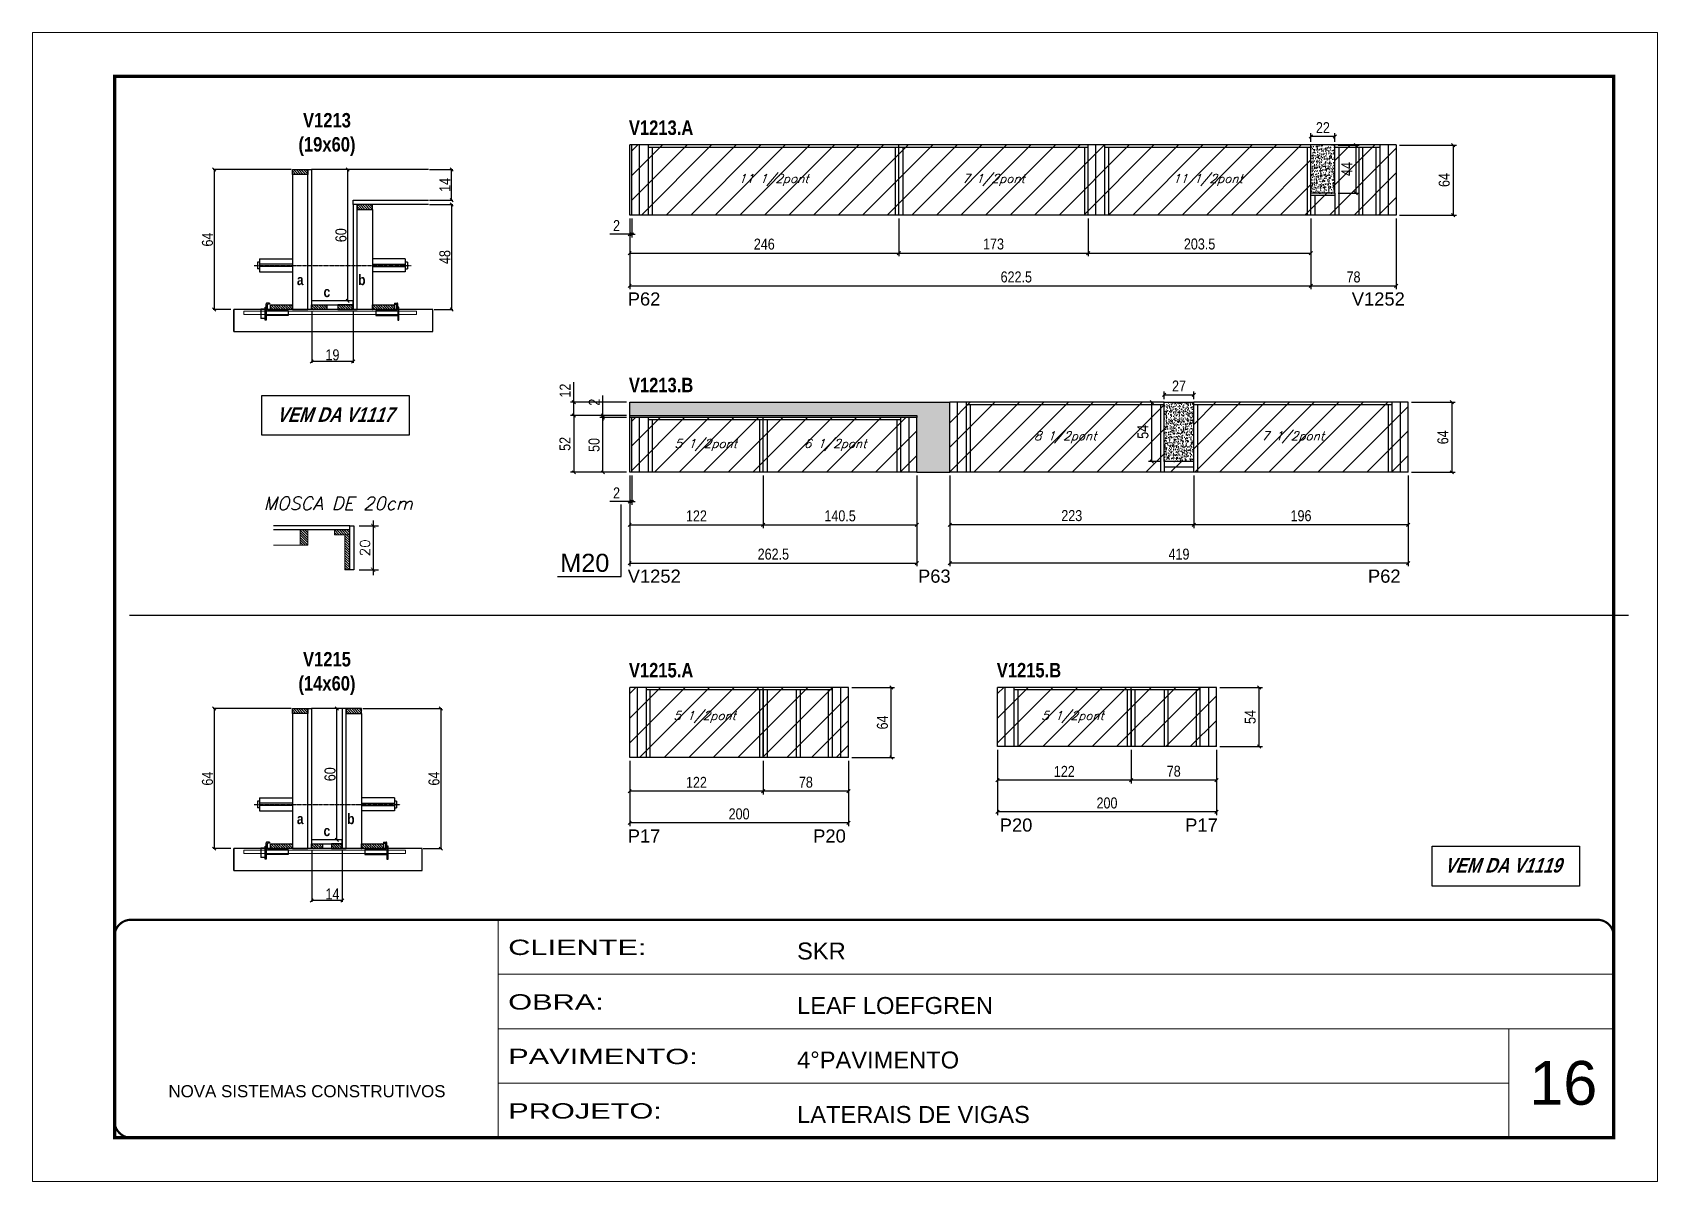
# Model space of a CAD drawing. Extents: x 3309 to 9563, y -2522 to 14608.
# Drawn here: x 8078 to 9563, y 10112 to 11162 of the extents above; entities that cross this region are included whole.
import ezdxf
from ezdxf.enums import TextEntityAlignment as Align

# ---------------------------------------------------------------- set-up
doc = ezdxf.new("R2010")
doc.units = 0
for name, pattern in [('CONTINUO', [0]), ('DASHED', [0.75, 0.5, -0.25]), ('HIDDEN', [0.375, 0.25, -0.125])]:
    doc.linetypes.add(name, pattern=pattern)
for name, color, linetype in [('5', 5, 'Continuous'), ('barrote', 251, 'Continuous'), ('COTA', 241, 'Continuous'), ('detalhes', 4, 'Continuous'), ('NOMENCLATURA', 7, 'Continuous'), ('Painéis', 200, 'Continuous'), ('presilha', 1, 'Continuous'), ('SARR_2.2x10', 60, 'Continuous'), ('SARR_2.2x7', 40, 'Continuous'), ('SARR_3.5x7', 81, 'Continuous'), ('TENSOR', 3, 'Continuous'), ('texto', 7, 'Continuous')]:
    doc.layers.add(name, color=color, linetype=linetype)
for name, color, linetype, lineweight in [('CARIMBO', 255, 'Continuous', 9), ('CONCRETO', 251, 'Continuous', 25), ('Folhas', 255, 'Continuous', 9), ('Hachura', 251, 'Continuous', 9), ('Madeira', 126, 'Continuous', 18), ('SARRAFO DE PRESSAO', 251, 'DASHED', 9), ('SCO-___-LAJ', 2, 'Continuous', 0), ('TEXTO PILAR', 3, 'Continuous', 15)]:
    doc.layers.add(name, color=color, linetype=linetype, lineweight=lineweight)
doc.styles.add('ARIAL', font='arial.ttf')
doc.styles.add('COTA TECNICA', font='techl___.ttf', dxfattribs={"height": 10})
doc.styles.add('COTA TECNICA 2X', font='techl___.ttf', dxfattribs={"height": 10})
doc.styles.add('Romans', font='romans.shx')
doc.styles.get("Standard").update_dxf_attribs({"font": 'arial.ttf'})
doc.styles.add('TECNICA', font='techb___.ttf', dxfattribs={"height": 10})
doc.styles.add('Tecnologia', font='')
doc.styles.get('Tecnologia').set_extended_font_data('Forgotten Futurist')
doc.dimstyles.new('COTA PARA DETALHES', dxfattribs={"dimtxt": 9, "dimasz": 4, "dimexe": 5, "dimexo": 5, "dimgap": 3, "dimtad": 1, "dimdec": 1, "dimlfac": 0.5, "dimzin": 12, "dimdsep": 46, "dimtxsty": 'Romans', "dimblk": 'ARCHTICK', "dimcen": 10, "dimdle": 5, "dimclrd": 4, "dimclre": 4, "dimclrt": 240, "dimadec": 1, "dimazin": 3, "dimtfac": 1, "dimtdec": 1, "dimtmove": 0, "dimatfit": 3, "dimldrblk": 'ARCHTICK', "dimfxl": 1, "dimtolj": 1, "dimtzin": 12, "dimarcsym": 0})
doc.dimstyles.new('PAINEL', dxfattribs={"dimtxt": 10, "dimasz": 3, "dimexe": 3, "dimexo": 3, "dimgap": 3, "dimtad": 1, "dimdec": 1, "dimzin": 12, "dimdsep": 46, "dimtxsty": 'COTA TECNICA', "dimblk1": 'OBLIQUE', "dimblk2": 'OBLIQUE', "dimsah": 1, "dimcen": 0.9, "dimclrd": 4, "dimclre": 4, "dimclrt": 240, "dimadec": 1, "dimazin": 3, "dimtfac": 1, "dimtdec": 1, "dimtmove": 0, "dimatfit": 3, "dimfxl": 1, "dimtolj": 1, "dimtzin": 12, "dimarcsym": 0})
doc.dimstyles.new('SECAO', dxfattribs={"dimscale": 0.333333, "dimtxt": 5, "dimasz": 9, "dimexe": 3, "dimexo": 3, "dimgap": 3, "dimtad": 1, "dimdec": 1, "dimlfac": 0.5, "dimzin": 12, "dimdsep": 46, "dimtxsty": 'COTA TECNICA 2X', "dimblk1": 'OBLIQUE', "dimblk2": 'OBLIQUE', "dimsah": 1, "dimcen": 0.9, "dimclrd": 4, "dimclre": 4, "dimclrt": 240, "dimadec": 1, "dimazin": 3, "dimtfac": 1, "dimtdec": 1, "dimtmove": 0, "dimatfit": 3, "dimfxl": 1, "dimtolj": 1, "dimtzin": 12, "dimarcsym": 0})
pattern_1 = [(135, (41568.496, -112603.3136), (-1.122532015, -1.122532015), [])]
pattern_2 = [(45, (4782, 1148.575), (-11.22532, 11.22532), [])]
pattern_3 = [(315, (3713.8744, -868.6046), (1.12253202, 1.12253202), [])]

msp = doc.modelspace()

# ---------------------------------------------------------------- texts
at = {"layer": '5', "linetype": 'Continuous'}
for s, rotation, p in [('P62', 0.00004, (8621.82, 10912.62)), ('V1252', 0.00004, (9283.49, 10912.62)), ('V1252', 0.00004, (8621.82, 10659.32)), ('P63', 0.00004, (8887.09, 10659.32)), ('P62', 0.00004, (9298.27, 10659.32)), ('P20', 359.99996, (8961.77, 10431.89)), ('P17', 359.99996, (9131.22, 10431.89)), ('P17', 0.00004, (8621.82, 10421.89)), ('P20', 0.00004, (8791.31, 10421.89))]:
    msp.add_text(s, height=12, rotation=rotation, dxfattribs=at).set_placement(p)
at = {"layer": 'CARIMBO', "style": 'ARIAL'}
msp.add_text('16', height=40, dxfattribs=at).set_placement((9445.73, 10182.28))
at = {"layer": 'detalhes', "style": 'TECNICA'}
for s, p in [('a', (8319.48, 10931.29)), ('b', (8375.46, 10931.28)), ('c', (8343.85, 10920.33)), ('a', (8319.48, 10438.74)), ('b', (8365.46, 10438.73)), ('c', (8343.85, 10427.77))]:
    msp.add_text(s, height=9.6, dxfattribs=at).set_placement(p)
at = {"layer": 'NOMENCLATURA', "style": 'TECNICA'}
for s, p in [('V1213.A', (8622.9, 11068.54)), ('V1213.B', (8622.9, 10833.41)), ('V1215.A', (8622.9, 10572.79)), ('V1215.B', (8959.06, 10572.79))]:
    msp.add_text(s, height=13.2, dxfattribs=at).set_placement(p)
at = {"layer": 'NOMENCLATURA', "linetype": 'Continuous'}
msp.add_text('M20', height=16.5, dxfattribs=at).set_placement((8560.19, 10669.26))
at = {"layer": 'NOMENCLATURA', "char_height": 13.2, "attachment_point": 2, "style": 'TECNICA'}
for s, insert in [('V1213\\P(19x60)', (8346.96, 11088.55)), ('V1215\\P(14x60)', (8346.96, 10595.99))]:
    msp.add_mtext_dynamic_manual_height_columns(s, width=300.2766, gutter_width=1, heights=[0], dxfattribs=dict(at, insert=insert))
at = {"layer": 'NOMENCLATURA', "char_height": 13.2, "width": 300.2766, "attachment_point": 2, "style": 'TECNICA'}
for s, insert in [('{\\Q19;VEM DA V1117}', (8354.35, 10819.53)), ('{\\Q19;VEM DA V1119}', (9421.52, 10407.66))]:
    msp.add_mtext(s, dxfattribs=dict(at, insert=insert))
at = {"layer": 'texto', "color": 2, "char_height": 8, "attachment_point": 5, "style": 'Romans'}
for s, insert in [('{\\Q19;\\C256;11 1/2pont}', (8755.12, 11027.35)), ('{\\Q19;\\C256;7 1/2pont}', (8956.12, 11027.35)), ('{\\Q19;\\C256;11 1/2pont}', (9151.87, 11027.35)), ('{\\Q19;\\C256;8 1/2pont}', (9021.62, 10792.23)), ('{\\Q19;\\C256;7 1/2pont}', (9229.62, 10792.23)), ('{\\Q19;\\C256;5 1/2pont}', (8693.12, 10785.23)), ('{\\Q19;\\C256;6 1/2pont}', (8811.37, 10785.23)), ('{\\Q19;\\C256;5 1/2pont}', (8692.12, 10536.61)), ('{\\Q19;\\C256;5 1/2pont}', (9028.28, 10536.61))]:
    msp.add_mtext(s, dxfattribs=dict(at, insert=insert))
at = {"layer": 'TEXTO PILAR', "color": 3, "style": 'Romans', "oblique": 15}
msp.add_text('MOSCA DE 20cm', height=12, dxfattribs=at).set_placement((8357.1, 10731.83), align=Align.MIDDLE)

# ---------------------------------------------------------------- blocks, each defined once
blk = doc.blocks.new('9999999999')
at = {"color": 30, "linetype": 'CONTINUO'}
for p, q in [((98564.6, 34230.2), (98564.6, 34429.4)), ((98564.6, 34379.6), (99584, 34379.6)), ((98564.6, 34329.8), (99488, 34329.8)), ((99584, 34329.8), (99488, 34329.8)), ((99488, 34329.8), (99488, 34230.2)), ((98564.6, 34280), (99488, 34280))]:
    blk.add_line(p, q, dxfattribs=at)
at = {"color": 30, "linetype": 'CONTINUO', "const_width": 2}
blk.add_lwpolyline([(99584, 34230.2), (99584, 34414.4, 0.414214), (99569, 34429.4), (98229, 34429.4, 0.414214), (98214, 34414.4), (98214, 34245.2, 0.414214), (98229, 34230.2), (99584, 34230.2)], format="xyb", dxfattribs=at)
at = {"layer": 'Folhas'}
blk.add_lwpolyline([(98139, 34190.2), (99624, 34190.2), (99624, 35240.2), (98139, 35240.2)], close=True, dxfattribs=at)
at = {"layer": 'Folhas', "color": 30, "const_width": 3}
blk.add_lwpolyline([(98214, 34230.2), (99584, 34230.2), (99584, 35200.2), (98214, 35200.2)], close=True, dxfattribs=at)
at = {"color": 7, "linetype": 'Continuous', "ltscale": 5, "style": 'ARIAL'}
for s, height, p in [('SKR', 15.48, (98837.7, 34393.1)), ('LEAF LOEFGREN', 15.483, (98837.7, 34343.3)), ('4°PAVIMENTO', 15.483, (98837.7, 34293.5)), ('NOVA SISTEMAS CONSTRUTIVOS', 11.059, (98263.2, 34267.2)), ('LATERAIS DE VIGAS', 15.483, (98837.7, 34243.7))]:
    blk.add_text(s, height=height, dxfattribs=at).set_placement(p)
at = {"layer": 'Folhas', "color": 7, "style": 'Tecnologia', "width": 1.5}
for s, p in [('CLIENTE:', (98573.7, 34397.2)), ('OBRA:', (98573.7, 34347.3)), ('PAVIMENTO:', (98573.7, 34297.5)), ('PROJETO:', (98573.7, 34247.7))]:
    blk.add_text(s, height=14, dxfattribs=at).set_placement(p)
blk = doc.blocks.new('_Oblique')
at = {"color": 0, "linetype": 'ByBlock', "lineweight": -2}
blk.add_line((-0.5, -0.5), (0.5, 0.5), dxfattribs=at)
blk = doc.blocks.new('*D428')
at = {"layer": 'COTA', "color": 4, "lineweight": -2, "transparency": 16777216}
for p, q in [((8333, 10907.9), (8333, 10860.4)), ((8371, 10907.9), (8371, 10860.4)), ((8371, 10861.4), (8333, 10861.4))]:
    blk.add_line(p, q, dxfattribs=at)
at = {"layer": 'Defpoints', "color": 0, "transparency": 16777216}
for p in [(8333, 10908.9), (8371, 10908.9), (8333, 10861.4)]:
    blk.add_point(p, dxfattribs=at)
at = {"layer": 'COTA', "color": 4, "lineweight": -2, "transparency": 16777216, "xscale": 3, "yscale": 3, "zscale": 3, "rotation": 180}
blk.add_blockref('_Oblique', (8333, 10861.4), dxfattribs=at)
at = {"layer": 'COTA', "color": 4, "lineweight": -2, "transparency": 16777216, "xscale": 3, "yscale": 3, "zscale": 3}
blk.add_blockref('_Oblique', (8371, 10861.4), dxfattribs=at)
at = {"layer": 'COTA', "color": 240, "transparency": 16777216, "insert": (8352, 10867.5), "char_height": 10, "attachment_point": 5, "style": 'COTA TECNICA 2X'}
blk.add_mtext('\\A1;19', dxfattribs=at)
blk = doc.blocks.new('PRESILHA METÁLICA 1')
at = {"layer": 'presilha'}
for p, q in [((0, 13), (6, 13)), ((0, 13), (0, 0)), ((6, 0), (0, 0)), ((6, 15.5), (7.5, 15.5)), ((6, -2.5), (6, 15.5)), ((6, 13), (6, 0)), ((7.5, 10.6), (7.5, 19.9)), ((7.5, 15.5), (7.5, -2.5)), ((37.5, 4.1), (7.5, 4.1)), ((12, 21), (8.6, 21)), ((9, 11.6), (9, 18.9)), ((12, 19.5), (9.6, 19.5)), ((37.5, 11), (9.6, 11)), ((12, 21), (12, 19.5)), ((37.5, 11), (37.5, 4.1)), ((7.5, -2.5), (6, -2.5))]:
    blk.add_line(p, q, dxfattribs=at)
for centre, radius, start, end in [((8.6, 19.9), 1.14, 90, 180), ((9.6, 18.9), 0.57, 90, 180), ((9.6, 11.6), 0.57, 180, 270)]:
    blk.add_arc(centre, radius, start, end, dxfattribs=at)
blk = doc.blocks.new('PRESILHA METÁLICA 2')
at = {"layer": 'presilha'}
for p, q in [((-5.2, 23.5), (-5.2, 22)), ((-5.2, 23.5), (-1.9, 23.5)), ((-0.8, 14.6), (-0.8, 22.4)), ((-30.8, 13.5), (-30.8, 6.6)), ((-30.8, 13.5), (-2.8, 13.5)), ((-30.8, 6.6), (-0.8, 6.6)), ((-5.2, 22), (-2.8, 22)), ((-2.2, 14.1), (-2.2, 21.4)), ((0.8, 18), (-0.8, 18)), ((-0.8, 18), (-0.8, 0)), ((-0.8, 0), (0.8, 0)), ((0.8, 0), (0.8, 18))]:
    blk.add_line(p, q, dxfattribs=at)
for centre, radius, start, end in [((-1.9, 22.4), 1.14, 0, 90), ((-2.8, 21.4), 0.57, 0, 90), ((-2.8, 14.1), 0.57, 270, 0)]:
    blk.add_arc(centre, radius, start, end, dxfattribs=at)
blk = doc.blocks.new('*D411')
at = {"layer": 'COTA', "color": 4, "lineweight": -2, "transparency": 16777216}
for p, q in [((8314.4, 11036.9), (8242.9, 11036.9)), ((8243.9, 11036.9), (8243.9, 10908.9)), ((8259.1, 10908.9), (8242.9, 10908.9))]:
    blk.add_line(p, q, dxfattribs=at)
at = {"layer": 'Defpoints', "color": 0, "transparency": 16777216}
for p in [(8315.4, 11036.9), (8243.9, 10908.9), (8260.1, 10908.9)]:
    blk.add_point(p, dxfattribs=at)
at = {"layer": 'COTA', "color": 4, "lineweight": -2, "transparency": 16777216, "xscale": 3, "yscale": 3, "zscale": 3}
for p, rotation in [((8243.9, 11036.9), 90), ((8243.9, 10908.9), 270)]:
    blk.add_blockref('_Oblique', p, dxfattribs=dict(at, rotation=rotation))
at = {"layer": 'COTA', "color": 240, "transparency": 16777216, "insert": (8237.8, 10972.9), "char_height": 10, "attachment_point": 5, "rotation": 90, "style": 'COTA TECNICA 2X'}
blk.add_mtext('\\A1;64', dxfattribs=at)
blk = doc.blocks.new('*D412')
at = {"layer": 'COTA', "color": 4, "lineweight": -2, "transparency": 16777216}
for p, q in [((8440.7, 11004.9), (8461.9, 11004.9)), ((8460.9, 11004.9), (8460.9, 10908.9)), ((8444.8, 10908.9), (8461.9, 10908.9))]:
    blk.add_line(p, q, dxfattribs=at)
at = {"layer": 'Defpoints', "color": 0, "transparency": 16777216}
for p in [(8439.7, 11004.9), (8443.8, 10908.9), (8460.9, 10908.9)]:
    blk.add_point(p, dxfattribs=at)
at = {"layer": 'COTA', "color": 4, "lineweight": -2, "transparency": 16777216, "xscale": 3, "yscale": 3, "zscale": 3}
for p, rotation in [((8460.9, 11004.9), 90), ((8460.9, 10908.9), 270)]:
    blk.add_blockref('_Oblique', p, dxfattribs=dict(at, rotation=rotation))
at = {"layer": 'COTA', "color": 240, "transparency": 16777216, "insert": (8454.8, 10956.9), "char_height": 10, "attachment_point": 5, "rotation": 90, "style": 'COTA TECNICA 2X'}
blk.add_mtext('\\A1;48', dxfattribs=at)
blk = doc.blocks.new('*D413')
at = {"layer": 'COTA', "color": 4, "lineweight": -2, "transparency": 16777216}
for p, q in [((8370, 11036.9), (8364.9, 11036.9)), ((8365.9, 10916.9), (8365.9, 11036.9)), ((8370, 10916.9), (8364.9, 10916.9))]:
    blk.add_line(p, q, dxfattribs=at)
at = {"layer": 'Defpoints', "color": 0, "transparency": 16777216}
for p in [(8365.9, 11036.9), (8371, 11036.9), (8371, 10916.9)]:
    blk.add_point(p, dxfattribs=at)
at = {"layer": 'COTA', "color": 4, "lineweight": -2, "transparency": 16777216, "xscale": 3, "yscale": 3, "zscale": 3}
for p, rotation in [((8365.9, 11036.9), 90), ((8365.9, 10916.9), 270)]:
    blk.add_blockref('_Oblique', p, dxfattribs=dict(at, rotation=rotation))
at = {"layer": 'COTA', "color": 240, "transparency": 16777216, "insert": (8359.8, 10976.9), "char_height": 10, "attachment_point": 5, "rotation": 90, "style": 'COTA TECNICA 2X'}
blk.add_mtext('\\A1;60', dxfattribs=at)
blk = doc.blocks.new('*D414')
at = {"layer": 'COTA', "color": 4, "lineweight": -2, "transparency": 16777216}
for p, q in [((8440.7, 11036.9), (8461.9, 11036.9)), ((8460.9, 11008.9), (8460.9, 11036.9)), ((8440.7, 11008.9), (8461.9, 11008.9))]:
    blk.add_line(p, q, dxfattribs=at)
at = {"layer": 'Defpoints', "color": 0, "transparency": 16777216}
for p in [(8439.7, 11036.9), (8460.9, 11036.9), (8439.7, 11008.9)]:
    blk.add_point(p, dxfattribs=at)
at = {"layer": 'COTA', "color": 4, "lineweight": -2, "transparency": 16777216, "xscale": 3, "yscale": 3, "zscale": 3}
for p, rotation in [((8460.9, 11036.9), 90), ((8460.9, 11008.9), 270)]:
    blk.add_blockref('_Oblique', p, dxfattribs=dict(at, rotation=rotation))
at = {"layer": 'COTA', "color": 240, "transparency": 16777216, "insert": (8454.8, 11022.9), "char_height": 10, "attachment_point": 5, "rotation": 90, "style": 'COTA TECNICA 2X'}
blk.add_mtext('\\A1;14', dxfattribs=at)
blk = doc.blocks.new('*D434')
at = {"layer": 'COTA', "color": 4, "lineweight": -2, "transparency": 16777216}
for p, q in [((9042.6, 10992.3), (9042.6, 10957.6)), ((9246.1, 10992.3), (9246.1, 10957.6)), ((9042.6, 10960.6), (9246.1, 10960.6))]:
    blk.add_line(p, q, dxfattribs=at)
at = {"layer": 'Defpoints', "color": 0, "transparency": 16777216}
for p in [(9042.6, 10995.3), (9246.1, 10995.3), (9246.1, 10960.6)]:
    blk.add_point(p, dxfattribs=at)
at = {"layer": 'COTA', "color": 4, "lineweight": -2, "transparency": 16777216, "xscale": 3, "yscale": 3, "zscale": 3, "rotation": 180}
blk.add_blockref('_Oblique', (9042.6, 10960.6), dxfattribs=at)
at = {"layer": 'COTA', "color": 4, "lineweight": -2, "transparency": 16777216, "xscale": 3, "yscale": 3, "zscale": 3}
blk.add_blockref('_Oblique', (9246.1, 10960.6), dxfattribs=at)
at = {"layer": 'COTA', "color": 240, "transparency": 16777216, "insert": (9144.4, 10968.8), "char_height": 10, "attachment_point": 5, "style": 'COTA TECNICA'}
blk.add_mtext('\\A1;203.5', dxfattribs=at)
blk = doc.blocks.new('*D435')
at = {"layer": 'COTA', "color": 4, "lineweight": -2, "transparency": 16777216}
for p, q in [((9327.1, 11059.3), (9379.1, 11059.3)), ((9376.1, 11059.3), (9376.1, 10995.3)), ((9327.1, 10995.3), (9379.1, 10995.3))]:
    blk.add_line(p, q, dxfattribs=at)
at = {"layer": 'Defpoints', "color": 0, "transparency": 16777216}
for p in [(9324.1, 11059.3), (9324.1, 10995.3), (9376.1, 10995.3)]:
    blk.add_point(p, dxfattribs=at)
at = {"layer": 'COTA', "color": 4, "lineweight": -2, "transparency": 16777216, "xscale": 3, "yscale": 3, "zscale": 3}
for p, rotation in [((9376.1, 11059.3), 90), ((9376.1, 10995.3), 270)]:
    blk.add_blockref('_Oblique', p, dxfattribs=dict(at, rotation=rotation))
at = {"layer": 'COTA', "color": 240, "transparency": 16777216, "insert": (9368, 11027.3), "char_height": 10, "attachment_point": 5, "rotation": 90, "style": 'COTA TECNICA'}
blk.add_mtext('\\A1;64', dxfattribs=at)
blk = doc.blocks.new('*D415')
at = {"layer": 'COTA', "color": 4, "lineweight": -2, "transparency": 16777216}
for p, q in [((9246.1, 10992.3), (9246.1, 10927.6)), ((9324.1, 10992.3), (9324.1, 10927.6)), ((9246.1, 10930.6), (9324.1, 10930.6))]:
    blk.add_line(p, q, dxfattribs=at)
at = {"layer": 'Defpoints', "color": 0, "transparency": 16777216}
for p in [(9246.1, 10995.3), (9324.1, 10995.3), (9324.1, 10930.6)]:
    blk.add_point(p, dxfattribs=at)
at = {"layer": 'COTA', "color": 4, "lineweight": -2, "transparency": 16777216, "xscale": 3, "yscale": 3, "zscale": 3, "rotation": 180}
blk.add_blockref('_Oblique', (9246.1, 10930.6), dxfattribs=at)
at = {"layer": 'COTA', "color": 4, "lineweight": -2, "transparency": 16777216, "xscale": 3, "yscale": 3, "zscale": 3}
blk.add_blockref('_Oblique', (9324.1, 10930.6), dxfattribs=at)
at = {"layer": 'COTA', "color": 240, "transparency": 16777216, "insert": (9285.1, 10938.7), "char_height": 10, "attachment_point": 5, "style": 'COTA TECNICA'}
blk.add_mtext('\\A1;78', dxfattribs=at)
blk = doc.blocks.new('*D436')
at = {"layer": 'COTA', "color": 4, "lineweight": -2, "transparency": 16777216}
for p, q in [((8623.6, 10992.3), (8623.6, 10957.6)), ((8869.6, 10992.3), (8869.6, 10957.6)), ((8623.6, 10960.6), (8869.6, 10960.6))]:
    blk.add_line(p, q, dxfattribs=at)
at = {"layer": 'Defpoints', "color": 0, "transparency": 16777216}
for p in [(8623.6, 10995.3), (8869.6, 10995.3), (8869.6, 10960.6)]:
    blk.add_point(p, dxfattribs=at)
at = {"layer": 'COTA', "color": 4, "lineweight": -2, "transparency": 16777216, "xscale": 3, "yscale": 3, "zscale": 3, "rotation": 180}
blk.add_blockref('_Oblique', (8623.6, 10960.6), dxfattribs=at)
at = {"layer": 'COTA', "color": 4, "lineweight": -2, "transparency": 16777216, "xscale": 3, "yscale": 3, "zscale": 3}
blk.add_blockref('_Oblique', (8869.6, 10960.6), dxfattribs=at)
at = {"layer": 'COTA', "color": 240, "transparency": 16777216, "insert": (8746.6, 10968.7), "char_height": 10, "attachment_point": 5, "style": 'COTA TECNICA'}
blk.add_mtext('\\A1;246', dxfattribs=at)
blk = doc.blocks.new('*D437')
at = {"layer": 'COTA', "color": 4, "lineweight": -2, "transparency": 16777216}
for p, q in [((8869.6, 10992.3), (8869.6, 10957.6)), ((9042.6, 10992.3), (9042.6, 10957.6)), ((8869.6, 10960.6), (9042.6, 10960.6))]:
    blk.add_line(p, q, dxfattribs=at)
at = {"layer": 'Defpoints', "color": 0, "transparency": 16777216}
for p in [(8869.6, 10995.3), (9042.6, 10995.3), (9042.6, 10960.6)]:
    blk.add_point(p, dxfattribs=at)
at = {"layer": 'COTA', "color": 4, "lineweight": -2, "transparency": 16777216, "xscale": 3, "yscale": 3, "zscale": 3, "rotation": 180}
blk.add_blockref('_Oblique', (8869.6, 10960.6), dxfattribs=at)
at = {"layer": 'COTA', "color": 4, "lineweight": -2, "transparency": 16777216, "xscale": 3, "yscale": 3, "zscale": 3}
blk.add_blockref('_Oblique', (9042.6, 10960.6), dxfattribs=at)
at = {"layer": 'COTA', "color": 240, "transparency": 16777216, "insert": (8956.1, 10968.8), "char_height": 10, "attachment_point": 5, "style": 'COTA TECNICA'}
blk.add_mtext('\\A1;173', dxfattribs=at)
blk = doc.blocks.new('*D416')
at = {"layer": 'COTA', "color": 4, "lineweight": -2, "transparency": 16777216}
for p, q in [((8623.6, 10992.3), (8623.6, 10927.6)), ((9246.1, 10992.3), (9246.1, 10927.6)), ((8623.6, 10930.6), (9246.1, 10930.6))]:
    blk.add_line(p, q, dxfattribs=at)
at = {"layer": 'Defpoints', "color": 0, "transparency": 16777216}
for p in [(8623.6, 10995.3), (9246.1, 10995.3), (9246.1, 10930.6)]:
    blk.add_point(p, dxfattribs=at)
at = {"layer": 'COTA', "color": 4, "lineweight": -2, "transparency": 16777216, "xscale": 3, "yscale": 3, "zscale": 3, "rotation": 180}
blk.add_blockref('_Oblique', (8623.6, 10930.6), dxfattribs=at)
at = {"layer": 'COTA', "color": 4, "lineweight": -2, "transparency": 16777216, "xscale": 3, "yscale": 3, "zscale": 3}
blk.add_blockref('_Oblique', (9246.1, 10930.6), dxfattribs=at)
at = {"layer": 'COTA', "color": 240, "transparency": 16777216, "insert": (8976.9, 10938.7), "char_height": 10, "attachment_point": 5, "style": 'COTA TECNICA'}
blk.add_mtext('\\A1;622.5', dxfattribs=at)
blk = doc.blocks.new('*D438')
at = {"layer": 'COTA', "color": 4, "lineweight": -2, "transparency": 16777216}
for p, q in [((8623.6, 10992.3), (8623.6, 10974.7)), ((8625.6, 10992.3), (8625.6, 10974.7)), ((8623.6, 10977.7), (8605.5, 10977.7)), ((8625.6, 10977.7), (8623.6, 10977.7)), ((8625.6, 10977.7), (8628.6, 10977.7))]:
    blk.add_line(p, q, dxfattribs=at)
at = {"layer": 'Defpoints', "color": 0, "transparency": 16777216}
for p in [(8623.6, 10995.3), (8625.6, 10995.3), (8623.6, 10977.7)]:
    blk.add_point(p, dxfattribs=at)
at = {"layer": 'COTA', "color": 4, "lineweight": -2, "transparency": 16777216, "xscale": 3, "yscale": 3, "zscale": 3}
blk.add_blockref('_Oblique', (8623.6, 10977.7), dxfattribs=at)
at = {"layer": 'COTA', "color": 4, "lineweight": -2, "transparency": 16777216, "xscale": 3, "yscale": 3, "zscale": 3, "rotation": 180}
blk.add_blockref('_Oblique', (8625.6, 10977.7), dxfattribs=at)
at = {"layer": 'COTA', "color": 240, "transparency": 16777216, "insert": (8611.6, 10985.7), "char_height": 10, "attachment_point": 5, "style": 'COTA TECNICA'}
blk.add_mtext('\\A1;2', dxfattribs=at)
blk = doc.blocks.new('*D417')
at = {"layer": 'COTA', "color": 4, "lineweight": -2, "transparency": 16777216}
for p, q in [((8620.6, 10812.2), (8569.6, 10812.2)), ((8572.6, 10812.2), (8572.6, 10760.2)), ((8620.6, 10760.2), (8569.6, 10760.2))]:
    blk.add_line(p, q, dxfattribs=at)
at = {"layer": 'Defpoints', "color": 0, "transparency": 16777216}
for p in [(8623.6, 10812.2), (8572.6, 10760.2), (8623.6, 10760.2)]:
    blk.add_point(p, dxfattribs=at)
at = {"layer": 'COTA', "color": 4, "lineweight": -2, "transparency": 16777216, "xscale": 3, "yscale": 3, "zscale": 3}
for p, rotation in [((8572.6, 10812.2), 90), ((8572.6, 10760.2), 270)]:
    blk.add_blockref('_Oblique', p, dxfattribs=dict(at, rotation=rotation))
at = {"layer": 'COTA', "color": 240, "transparency": 16777216, "insert": (8564.5, 10786.2), "char_height": 10, "attachment_point": 5, "rotation": 90, "style": 'COTA TECNICA'}
blk.add_mtext('\\A1;52', dxfattribs=at)
blk = doc.blocks.new('*D418')
at = {"layer": 'COTA', "color": 4, "lineweight": -2, "transparency": 16777216}
for p, q in [((8572.6, 10824.2), (8572.6, 10842.5)), ((8620.6, 10824.2), (8569.6, 10824.2)), ((8620.6, 10812.2), (8569.6, 10812.2)), ((8572.6, 10812.2), (8572.6, 10824.2))]:
    blk.add_line(p, q, dxfattribs=at)
at = {"layer": 'Defpoints', "color": 0, "transparency": 16777216}
for p in [(8572.6, 10824.2), (8623.6, 10824.2), (8623.6, 10812.2)]:
    blk.add_point(p, dxfattribs=at)
at = {"layer": 'COTA', "color": 4, "lineweight": -2, "transparency": 16777216, "xscale": 3, "yscale": 3, "zscale": 3}
for p, rotation in [((8572.6, 10824.2), 90), ((8572.6, 10812.2), 270)]:
    blk.add_blockref('_Oblique', p, dxfattribs=dict(at, rotation=rotation))
at = {"layer": 'COTA', "color": 240, "transparency": 16777216, "insert": (8564.6, 10834.9), "char_height": 10, "attachment_point": 5, "rotation": 90, "style": 'COTA TECNICA'}
blk.add_mtext('\\A1;12', dxfattribs=at)
blk = doc.blocks.new('*D439')
at = {"layer": 'COTA', "color": 4, "lineweight": -2, "transparency": 16777216}
for p, q in [((8623.6, 10757.2), (8623.6, 10674.3)), ((8886.1, 10757.2), (8886.1, 10674.3)), ((8623.6, 10677.3), (8886.1, 10677.3))]:
    blk.add_line(p, q, dxfattribs=at)
at = {"layer": 'Defpoints', "color": 0, "transparency": 16777216}
for p in [(8623.6, 10760.2), (8886.1, 10760.2), (8886.1, 10677.3)]:
    blk.add_point(p, dxfattribs=at)
at = {"layer": 'COTA', "color": 4, "lineweight": -2, "transparency": 16777216, "xscale": 3, "yscale": 3, "zscale": 3, "rotation": 180}
blk.add_blockref('_Oblique', (8623.6, 10677.3), dxfattribs=at)
at = {"layer": 'COTA', "color": 4, "lineweight": -2, "transparency": 16777216, "xscale": 3, "yscale": 3, "zscale": 3}
blk.add_blockref('_Oblique', (8886.1, 10677.3), dxfattribs=at)
at = {"layer": 'COTA', "color": 240, "transparency": 16777216, "insert": (8754.9, 10685.4), "char_height": 10, "attachment_point": 5, "style": 'COTA TECNICA'}
blk.add_mtext('\\A1;262.5', dxfattribs=at)
blk = doc.blocks.new('*D440')
at = {"layer": 'COTA', "color": 4, "lineweight": -2, "transparency": 16777216}
for p, q in [((8623.6, 10757.2), (8623.6, 10709.3)), ((8745.6, 10757.2), (8745.6, 10709.3)), ((8623.6, 10712.3), (8745.6, 10712.3))]:
    blk.add_line(p, q, dxfattribs=at)
at = {"layer": 'Defpoints', "color": 0, "transparency": 16777216}
for p in [(8623.6, 10760.2), (8745.6, 10760.2), (8745.6, 10712.3)]:
    blk.add_point(p, dxfattribs=at)
at = {"layer": 'COTA', "color": 4, "lineweight": -2, "transparency": 16777216, "xscale": 3, "yscale": 3, "zscale": 3, "rotation": 180}
blk.add_blockref('_Oblique', (8623.6, 10712.3), dxfattribs=at)
at = {"layer": 'COTA', "color": 4, "lineweight": -2, "transparency": 16777216, "xscale": 3, "yscale": 3, "zscale": 3}
blk.add_blockref('_Oblique', (8745.6, 10712.3), dxfattribs=at)
at = {"layer": 'COTA', "color": 240, "transparency": 16777216, "insert": (8684.6, 10720.4), "char_height": 10, "attachment_point": 5, "style": 'COTA TECNICA'}
blk.add_mtext('\\A1;122', dxfattribs=at)
blk = doc.blocks.new('*D419')
at = {"layer": 'COTA', "color": 4, "lineweight": -2, "transparency": 16777216}
for p, q in [((8745.6, 10757.2), (8745.6, 10709.3)), ((8886.1, 10757.2), (8886.1, 10709.3)), ((8745.6, 10712.3), (8886.1, 10712.3))]:
    blk.add_line(p, q, dxfattribs=at)
at = {"layer": 'Defpoints', "color": 0, "transparency": 16777216}
for p in [(8745.6, 10760.2), (8886.1, 10760.2), (8886.1, 10712.3)]:
    blk.add_point(p, dxfattribs=at)
at = {"layer": 'COTA', "color": 4, "lineweight": -2, "transparency": 16777216, "xscale": 3, "yscale": 3, "zscale": 3, "rotation": 180}
blk.add_blockref('_Oblique', (8745.6, 10712.3), dxfattribs=at)
at = {"layer": 'COTA', "color": 4, "lineweight": -2, "transparency": 16777216, "xscale": 3, "yscale": 3, "zscale": 3}
blk.add_blockref('_Oblique', (8886.1, 10712.3), dxfattribs=at)
at = {"layer": 'COTA', "color": 240, "transparency": 16777216, "insert": (8815.9, 10720.4), "char_height": 10, "attachment_point": 5, "style": 'COTA TECNICA'}
blk.add_mtext('\\A1;140.5', dxfattribs=at)
blk = doc.blocks.new('*D441')
at = {"layer": 'COTA', "color": 4, "lineweight": -2, "transparency": 16777216}
for p, q in [((8623.6, 10757.2), (8623.6, 10730.4)), ((8625.6, 10757.2), (8625.6, 10730.4)), ((8623.6, 10733.4), (8605.5, 10733.4)), ((8625.6, 10733.4), (8623.6, 10733.4)), ((8625.6, 10733.4), (8628.6, 10733.4))]:
    blk.add_line(p, q, dxfattribs=at)
at = {"layer": 'Defpoints', "color": 0, "transparency": 16777216}
for p in [(8623.6, 10760.2), (8625.6, 10760.2), (8623.6, 10733.4)]:
    blk.add_point(p, dxfattribs=at)
at = {"layer": 'COTA', "color": 4, "lineweight": -2, "transparency": 16777216, "xscale": 3, "yscale": 3, "zscale": 3}
blk.add_blockref('_Oblique', (8623.6, 10733.4), dxfattribs=at)
at = {"layer": 'COTA', "color": 4, "lineweight": -2, "transparency": 16777216, "xscale": 3, "yscale": 3, "zscale": 3, "rotation": 180}
blk.add_blockref('_Oblique', (8625.6, 10733.4), dxfattribs=at)
at = {"layer": 'COTA', "color": 240, "transparency": 16777216, "insert": (8611.6, 10741.4), "char_height": 10, "attachment_point": 5, "style": 'COTA TECNICA'}
blk.add_mtext('\\A1;2', dxfattribs=at)
blk = doc.blocks.new('*D442')
at = {"layer": 'COTA', "color": 4, "lineweight": -2, "transparency": 16777216}
for p, q in [((8620.6, 10810.2), (8596.2, 10810.2)), ((8599.2, 10760.2), (8599.2, 10810.2)), ((8620.6, 10760.2), (8596.2, 10760.2))]:
    blk.add_line(p, q, dxfattribs=at)
at = {"layer": 'Defpoints', "color": 0, "transparency": 16777216}
for p in [(8599.2, 10810.2), (8623.6, 10810.2), (8623.6, 10760.2)]:
    blk.add_point(p, dxfattribs=at)
at = {"layer": 'COTA', "color": 4, "lineweight": -2, "transparency": 16777216, "xscale": 3, "yscale": 3, "zscale": 3}
for p, rotation in [((8599.2, 10810.2), 90), ((8599.2, 10760.2), 270)]:
    blk.add_blockref('_Oblique', p, dxfattribs=dict(at, rotation=rotation))
at = {"layer": 'COTA', "color": 240, "transparency": 16777216, "insert": (8591.1, 10785.2), "char_height": 10, "attachment_point": 5, "rotation": 90, "style": 'COTA TECNICA'}
blk.add_mtext('\\A1;50', dxfattribs=at)
blk = doc.blocks.new('*D443')
at = {"layer": 'COTA', "color": 4, "lineweight": -2, "transparency": 16777216}
for p, q in [((8599.2, 10812.2), (8599.2, 10830.3)), ((8620.6, 10812.2), (8596.2, 10812.2)), ((8599.2, 10810.2), (8599.2, 10812.2)), ((8620.6, 10810.2), (8596.2, 10810.2)), ((8599.2, 10810.2), (8599.2, 10807.2))]:
    blk.add_line(p, q, dxfattribs=at)
at = {"layer": 'Defpoints', "color": 0, "transparency": 16777216}
for p in [(8599.2, 10812.2), (8623.6, 10812.2), (8623.6, 10810.2)]:
    blk.add_point(p, dxfattribs=at)
at = {"layer": 'COTA', "color": 4, "lineweight": -2, "transparency": 16777216, "xscale": 3, "yscale": 3, "zscale": 3}
for p, rotation in [((8599.2, 10812.2), 270), ((8599.2, 10810.2), 90)]:
    blk.add_blockref('_Oblique', p, dxfattribs=dict(at, rotation=rotation))
at = {"layer": 'COTA', "color": 240, "transparency": 16777216, "insert": (8591.2, 10824.3), "char_height": 10, "attachment_point": 5, "rotation": 90, "style": 'COTA TECNICA'}
blk.add_mtext('\\A1;2', dxfattribs=at)
blk = doc.blocks.new('*D420')
at = {"layer": 'COTA', "color": 4, "linetype": 'ByBlock', "lineweight": -2, "transparency": 16777216}
for p, q in [((9139.1, 10757.2), (9139.1, 10709.3)), ((9335.1, 10757.2), (9335.1, 10709.3)), ((9335.1, 10712.3), (9139.1, 10712.3))]:
    blk.add_line(p, q, dxfattribs=at)
at = {"layer": 'Defpoints', "color": 0, "linetype": 'ByBlock', "transparency": 16777216}
for p in [(9139.1, 10760.2), (9335.1, 10760.2), (9139.1, 10712.3)]:
    blk.add_point(p, dxfattribs=at)
at = {"layer": 'COTA', "color": 4, "linetype": 'ByBlock', "lineweight": -2, "transparency": 16777216, "xscale": 3, "yscale": 3, "zscale": 3, "rotation": 180}
blk.add_blockref('_Oblique', (9139.1, 10712.3), dxfattribs=at)
at = {"layer": 'COTA', "color": 4, "linetype": 'ByBlock', "lineweight": -2, "transparency": 16777216, "xscale": 3, "yscale": 3, "zscale": 3}
blk.add_blockref('_Oblique', (9335.1, 10712.3), dxfattribs=at)
at = {"layer": 'COTA', "color": 240, "linetype": 'ByBlock', "transparency": 16777216, "insert": (9237.1, 10720.5), "char_height": 10, "attachment_point": 5, "style": 'COTA TECNICA'}
blk.add_mtext('\\A1;196', dxfattribs=at)
blk = doc.blocks.new('*D421')
at = {"layer": 'COTA', "color": 4, "linetype": 'ByBlock', "lineweight": -2, "transparency": 16777216}
for p, q in [((8916.1, 10757.2), (8916.1, 10709.3)), ((9139.1, 10757.2), (9139.1, 10709.3)), ((9139.1, 10712.3), (8916.1, 10712.3))]:
    blk.add_line(p, q, dxfattribs=at)
at = {"layer": 'Defpoints', "color": 0, "linetype": 'ByBlock', "transparency": 16777216}
for p in [(8916.1, 10760.2), (9139.1, 10760.2), (8916.1, 10712.3)]:
    blk.add_point(p, dxfattribs=at)
at = {"layer": 'COTA', "color": 4, "linetype": 'ByBlock', "lineweight": -2, "transparency": 16777216, "xscale": 3, "yscale": 3, "zscale": 3, "rotation": 180}
blk.add_blockref('_Oblique', (8916.1, 10712.3), dxfattribs=at)
at = {"layer": 'COTA', "color": 4, "linetype": 'ByBlock', "lineweight": -2, "transparency": 16777216, "xscale": 3, "yscale": 3, "zscale": 3}
blk.add_blockref('_Oblique', (9139.1, 10712.3), dxfattribs=at)
at = {"layer": 'COTA', "color": 240, "linetype": 'ByBlock', "transparency": 16777216, "insert": (9027.6, 10720.6), "char_height": 10, "attachment_point": 5, "style": 'COTA TECNICA'}
blk.add_mtext('\\A1;223', dxfattribs=at)
blk = doc.blocks.new('*D444')
at = {"layer": 'COTA', "color": 4, "linetype": 'ByBlock', "lineweight": -2, "transparency": 16777216}
for p, q in [((8916.1, 10757.2), (8916.1, 10674.3)), ((9335.1, 10757.2), (9335.1, 10674.3)), ((9335.1, 10677.3), (8916.1, 10677.3))]:
    blk.add_line(p, q, dxfattribs=at)
at = {"layer": 'Defpoints', "color": 0, "linetype": 'ByBlock', "transparency": 16777216}
for p in [(8916.1, 10760.2), (9335.1, 10760.2), (8916.1, 10677.3)]:
    blk.add_point(p, dxfattribs=at)
at = {"layer": 'COTA', "color": 4, "linetype": 'ByBlock', "lineweight": -2, "transparency": 16777216, "xscale": 3, "yscale": 3, "zscale": 3, "rotation": 180}
blk.add_blockref('_Oblique', (8916.1, 10677.3), dxfattribs=at)
at = {"layer": 'COTA', "color": 4, "linetype": 'ByBlock', "lineweight": -2, "transparency": 16777216, "xscale": 3, "yscale": 3, "zscale": 3}
blk.add_blockref('_Oblique', (9335.1, 10677.3), dxfattribs=at)
at = {"layer": 'COTA', "color": 240, "linetype": 'ByBlock', "transparency": 16777216, "insert": (9125.6, 10685.4), "char_height": 10, "attachment_point": 5, "style": 'COTA TECNICA'}
blk.add_mtext('\\A1;419', dxfattribs=at)
blk = doc.blocks.new('*D445')
at = {"layer": 'COTA', "color": 4, "lineweight": -2, "transparency": 16777216}
for p, q in [((9109.1, 10824.2), (9097.8, 10824.2)), ((9100.8, 10770.2), (9100.8, 10824.2)), ((9109.1, 10770.2), (9097.8, 10770.2))]:
    blk.add_line(p, q, dxfattribs=at)
at = {"layer": 'Defpoints', "color": 0, "transparency": 16777216}
for p in [(9100.8, 10824.2), (9112.1, 10824.2), (9112.1, 10770.2)]:
    blk.add_point(p, dxfattribs=at)
at = {"layer": 'COTA', "color": 4, "lineweight": -2, "transparency": 16777216, "xscale": 3, "yscale": 3, "zscale": 3}
for p, rotation in [((9100.8, 10824.2), 90), ((9100.8, 10770.2), 270)]:
    blk.add_blockref('_Oblique', p, dxfattribs=dict(at, rotation=rotation))
at = {"layer": 'COTA', "color": 240, "transparency": 16777216, "insert": (9092.7, 10797.2), "char_height": 10, "attachment_point": 5, "rotation": 90, "style": 'COTA TECNICA'}
blk.add_mtext('\\A1;54', dxfattribs=at)
blk = doc.blocks.new('*D446')
at = {"layer": 'COTA', "color": 4, "lineweight": -2, "transparency": 16777216}
for p, q in [((9112.1, 10827.2), (9112.1, 10834)), ((9112.1, 10831), (9139.1, 10831)), ((9139.1, 10827.2), (9139.1, 10834))]:
    blk.add_line(p, q, dxfattribs=at)
at = {"layer": 'Defpoints', "color": 0, "transparency": 16777216}
for p in [(9139.1, 10831), (9112.1, 10824.2), (9139.1, 10824.2)]:
    blk.add_point(p, dxfattribs=at)
at = {"layer": 'COTA', "color": 4, "lineweight": -2, "transparency": 16777216, "xscale": 3, "yscale": 3, "zscale": 3, "rotation": 180}
blk.add_blockref('_Oblique', (9112.1, 10831), dxfattribs=at)
at = {"layer": 'COTA', "color": 4, "lineweight": -2, "transparency": 16777216, "xscale": 3, "yscale": 3, "zscale": 3}
blk.add_blockref('_Oblique', (9139.1, 10831), dxfattribs=at)
at = {"layer": 'COTA', "color": 240, "transparency": 16777216, "insert": (9125.6, 10839.1), "char_height": 10, "attachment_point": 5, "style": 'COTA TECNICA'}
blk.add_mtext('\\A1;27', dxfattribs=at)
blk = doc.blocks.new('*D447')
at = {"layer": 'COTA', "color": 4, "lineweight": -2, "transparency": 16777216}
for p, q in [((9338.1, 10824.2), (9377.9, 10824.2)), ((9374.9, 10824.2), (9374.9, 10760.2)), ((9338.1, 10760.2), (9377.9, 10760.2))]:
    blk.add_line(p, q, dxfattribs=at)
at = {"layer": 'Defpoints', "color": 0, "transparency": 16777216}
for p in [(9335.1, 10824.2), (9335.1, 10760.2), (9374.9, 10760.2)]:
    blk.add_point(p, dxfattribs=at)
at = {"layer": 'COTA', "color": 4, "lineweight": -2, "transparency": 16777216, "xscale": 3, "yscale": 3, "zscale": 3}
for p, rotation in [((9374.9, 10824.2), 90), ((9374.9, 10760.2), 270)]:
    blk.add_blockref('_Oblique', p, dxfattribs=dict(at, rotation=rotation))
at = {"layer": 'COTA', "color": 240, "transparency": 16777216, "insert": (9366.8, 10792.2), "char_height": 10, "attachment_point": 5, "rotation": 90, "style": 'COTA TECNICA'}
blk.add_mtext('\\A1;64', dxfattribs=at)
blk = doc.blocks.new('*D422')
at = {"layer": 'COTA', "color": 4, "lineweight": -2, "transparency": 16777216}
for p, q in [((8333, 10415.3), (8333, 10367.8)), ((8361, 10415.3), (8361, 10367.8)), ((8361, 10368.8), (8333, 10368.8))]:
    blk.add_line(p, q, dxfattribs=at)
at = {"layer": 'Defpoints', "color": 0, "transparency": 16777216}
for p in [(8333, 10416.3), (8361, 10416.3), (8333, 10368.8)]:
    blk.add_point(p, dxfattribs=at)
at = {"layer": 'COTA', "color": 4, "lineweight": -2, "transparency": 16777216, "xscale": 3, "yscale": 3, "zscale": 3, "rotation": 180}
blk.add_blockref('_Oblique', (8333, 10368.8), dxfattribs=at)
at = {"layer": 'COTA', "color": 4, "lineweight": -2, "transparency": 16777216, "xscale": 3, "yscale": 3, "zscale": 3}
blk.add_blockref('_Oblique', (8361, 10368.8), dxfattribs=at)
at = {"layer": 'COTA', "color": 240, "transparency": 16777216, "insert": (8352, 10374.9), "char_height": 10, "attachment_point": 5, "style": 'COTA TECNICA 2X'}
blk.add_mtext('\\A1;14', dxfattribs=at)
blk = doc.blocks.new('*D423')
at = {"layer": 'COTA', "color": 4, "lineweight": -2, "transparency": 16777216}
for p, q in [((8314.4, 10544.3), (8242.9, 10544.3)), ((8243.9, 10544.3), (8243.9, 10416.3)), ((8259.1, 10416.3), (8242.9, 10416.3))]:
    blk.add_line(p, q, dxfattribs=at)
at = {"layer": 'Defpoints', "color": 0, "transparency": 16777216}
for p in [(8315.4, 10544.3), (8243.9, 10416.3), (8260.1, 10416.3)]:
    blk.add_point(p, dxfattribs=at)
at = {"layer": 'COTA', "color": 4, "lineweight": -2, "transparency": 16777216, "xscale": 3, "yscale": 3, "zscale": 3}
for p, rotation in [((8243.9, 10544.3), 90), ((8243.9, 10416.3), 270)]:
    blk.add_blockref('_Oblique', p, dxfattribs=dict(at, rotation=rotation))
at = {"layer": 'COTA', "color": 240, "transparency": 16777216, "insert": (8237.8, 10480.3), "char_height": 10, "attachment_point": 5, "rotation": 90, "style": 'COTA TECNICA 2X'}
blk.add_mtext('\\A1;64', dxfattribs=at)
blk = doc.blocks.new('*D424')
at = {"layer": 'COTA', "color": 4, "lineweight": -2, "transparency": 16777216}
for p, q in [((8379.6, 10544.3), (8451.9, 10544.3)), ((8450.9, 10544.3), (8450.9, 10416.3)), ((8434.8, 10416.3), (8451.9, 10416.3))]:
    blk.add_line(p, q, dxfattribs=at)
at = {"layer": 'Defpoints', "color": 0, "transparency": 16777216}
for p in [(8378.6, 10544.3), (8433.8, 10416.3), (8450.9, 10416.3)]:
    blk.add_point(p, dxfattribs=at)
at = {"layer": 'COTA', "color": 4, "lineweight": -2, "transparency": 16777216, "xscale": 3, "yscale": 3, "zscale": 3}
for p, rotation in [((8450.9, 10544.3), 90), ((8450.9, 10416.3), 270)]:
    blk.add_blockref('_Oblique', p, dxfattribs=dict(at, rotation=rotation))
at = {"layer": 'COTA', "color": 240, "transparency": 16777216, "insert": (8444.8, 10480.3), "char_height": 10, "attachment_point": 5, "rotation": 90, "style": 'COTA TECNICA 2X'}
blk.add_mtext('\\A1;64', dxfattribs=at)
blk = doc.blocks.new('*D425')
at = {"layer": 'COTA', "color": 4, "lineweight": -2, "transparency": 16777216}
for p, q in [((8360, 10544.3), (8354.9, 10544.3)), ((8355.9, 10424.3), (8355.9, 10544.3)), ((8360, 10424.3), (8354.9, 10424.3))]:
    blk.add_line(p, q, dxfattribs=at)
at = {"layer": 'Defpoints', "color": 0, "transparency": 16777216}
for p in [(8355.9, 10544.3), (8361, 10544.3), (8361, 10424.3)]:
    blk.add_point(p, dxfattribs=at)
at = {"layer": 'COTA', "color": 4, "lineweight": -2, "transparency": 16777216, "xscale": 3, "yscale": 3, "zscale": 3}
for p, rotation in [((8355.9, 10544.3), 90), ((8355.9, 10424.3), 270)]:
    blk.add_blockref('_Oblique', p, dxfattribs=dict(at, rotation=rotation))
at = {"layer": 'COTA', "color": 240, "transparency": 16777216, "insert": (8349.8, 10484.3), "char_height": 10, "attachment_point": 5, "rotation": 90, "style": 'COTA TECNICA 2X'}
blk.add_mtext('\\A1;60', dxfattribs=at)
blk = doc.blocks.new('*D426')
at = {"layer": 'COTA', "color": 4, "linetype": 'ByBlock', "lineweight": -2, "transparency": 16777216}
for p, q in [((8745.6, 10496.6), (8745.6, 10465.9)), ((8823.6, 10496.6), (8823.6, 10465.9)), ((8823.6, 10468.9), (8745.6, 10468.9))]:
    blk.add_line(p, q, dxfattribs=at)
at = {"layer": 'Defpoints', "color": 0, "linetype": 'ByBlock', "transparency": 16777216}
for p in [(8745.6, 10499.6), (8823.6, 10499.6), (8745.6, 10468.9)]:
    blk.add_point(p, dxfattribs=at)
at = {"layer": 'COTA', "color": 4, "linetype": 'ByBlock', "lineweight": -2, "transparency": 16777216, "xscale": 3, "yscale": 3, "zscale": 3, "rotation": 180}
blk.add_blockref('_Oblique', (8745.6, 10468.9), dxfattribs=at)
at = {"layer": 'COTA', "color": 4, "linetype": 'ByBlock', "lineweight": -2, "transparency": 16777216, "xscale": 3, "yscale": 3, "zscale": 3}
blk.add_blockref('_Oblique', (8823.6, 10468.9), dxfattribs=at)
at = {"layer": 'COTA', "color": 240, "linetype": 'ByBlock', "transparency": 16777216, "insert": (8784.6, 10477), "char_height": 10, "attachment_point": 5, "style": 'COTA TECNICA'}
blk.add_mtext('\\A1;78', dxfattribs=at)
blk = doc.blocks.new('*D427')
at = {"layer": 'COTA', "color": 4, "linetype": 'ByBlock', "lineweight": -2, "transparency": 16777216}
for p, q in [((8623.6, 10496.6), (8623.6, 10465.9)), ((8745.6, 10496.6), (8745.6, 10465.9)), ((8745.6, 10468.9), (8623.6, 10468.9))]:
    blk.add_line(p, q, dxfattribs=at)
at = {"layer": 'Defpoints', "color": 0, "linetype": 'ByBlock', "transparency": 16777216}
for p in [(8623.6, 10499.6), (8745.6, 10499.6), (8623.6, 10468.9)]:
    blk.add_point(p, dxfattribs=at)
at = {"layer": 'COTA', "color": 4, "linetype": 'ByBlock', "lineweight": -2, "transparency": 16777216, "xscale": 3, "yscale": 3, "zscale": 3, "rotation": 180}
blk.add_blockref('_Oblique', (8623.6, 10468.9), dxfattribs=at)
at = {"layer": 'COTA', "color": 4, "linetype": 'ByBlock', "lineweight": -2, "transparency": 16777216, "xscale": 3, "yscale": 3, "zscale": 3}
blk.add_blockref('_Oblique', (8745.6, 10468.9), dxfattribs=at)
at = {"layer": 'COTA', "color": 240, "linetype": 'ByBlock', "transparency": 16777216, "insert": (8684.6, 10476.9), "char_height": 10, "attachment_point": 5, "style": 'COTA TECNICA'}
blk.add_mtext('\\A1;122', dxfattribs=at)
blk = doc.blocks.new('*D448')
at = {"layer": 'COTA', "color": 4, "linetype": 'ByBlock', "lineweight": -2, "transparency": 16777216}
for p, q in [((8623.6, 10496.6), (8623.6, 10436.9)), ((8823.6, 10496.6), (8823.6, 10436.9)), ((8823.6, 10439.9), (8623.6, 10439.9))]:
    blk.add_line(p, q, dxfattribs=at)
at = {"layer": 'Defpoints', "color": 0, "linetype": 'ByBlock', "transparency": 16777216}
for p in [(8623.6, 10499.6), (8823.6, 10499.6), (8623.6, 10439.9)]:
    blk.add_point(p, dxfattribs=at)
at = {"layer": 'COTA', "color": 4, "linetype": 'ByBlock', "lineweight": -2, "transparency": 16777216, "xscale": 3, "yscale": 3, "zscale": 3, "rotation": 180}
blk.add_blockref('_Oblique', (8623.6, 10439.9), dxfattribs=at)
at = {"layer": 'COTA', "color": 4, "linetype": 'ByBlock', "lineweight": -2, "transparency": 16777216, "xscale": 3, "yscale": 3, "zscale": 3}
blk.add_blockref('_Oblique', (8823.6, 10439.9), dxfattribs=at)
at = {"layer": 'COTA', "color": 240, "linetype": 'ByBlock', "transparency": 16777216, "insert": (8723.6, 10448), "char_height": 10, "attachment_point": 5, "style": 'COTA TECNICA'}
blk.add_mtext('\\A1;200', dxfattribs=at)
blk = doc.blocks.new('*D429')
at = {"layer": 'COTA', "color": 4, "lineweight": -2, "transparency": 16777216}
for p, q in [((8826.6, 10563.6), (8865.7, 10563.6)), ((8862.7, 10499.6), (8862.7, 10563.6)), ((8826.6, 10499.6), (8865.7, 10499.6))]:
    blk.add_line(p, q, dxfattribs=at)
at = {"layer": 'Defpoints', "color": 0, "transparency": 16777216}
for p in [(8823.6, 10563.6), (8862.7, 10563.6), (8823.6, 10499.6)]:
    blk.add_point(p, dxfattribs=at)
at = {"layer": 'COTA', "color": 4, "lineweight": -2, "transparency": 16777216, "xscale": 3, "yscale": 3, "zscale": 3}
for p, rotation in [((8862.7, 10563.6), 90), ((8862.7, 10499.6), 270)]:
    blk.add_blockref('_Oblique', p, dxfattribs=dict(at, rotation=rotation))
at = {"layer": 'COTA', "color": 240, "transparency": 16777216, "insert": (8854.6, 10531.6), "char_height": 10, "attachment_point": 5, "rotation": 90, "style": 'COTA TECNICA'}
blk.add_mtext('\\A1;64', dxfattribs=at)
blk = doc.blocks.new('*D430')
at = {"layer": 'COTA', "color": 4, "lineweight": -2, "transparency": 16777216}
for p, q in [((9246.1, 11062.3), (9246.1, 11070.2)), ((9268.1, 11067.2), (9246.1, 11067.2)), ((9268.1, 11062.3), (9268.1, 11070.2))]:
    blk.add_line(p, q, dxfattribs=at)
at = {"layer": 'Defpoints', "color": 0, "transparency": 16777216}
for p in [(9246.1, 11067.2), (9246.1, 11059.3), (9268.1, 11059.3)]:
    blk.add_point(p, dxfattribs=at)
at = {"layer": 'COTA', "color": 4, "lineweight": -2, "transparency": 16777216, "xscale": 3, "yscale": 3, "zscale": 3, "rotation": 180}
blk.add_blockref('_Oblique', (9246.1, 11067.2), dxfattribs=at)
at = {"layer": 'COTA', "color": 4, "lineweight": -2, "transparency": 16777216, "xscale": 3, "yscale": 3, "zscale": 3}
blk.add_blockref('_Oblique', (9268.1, 11067.2), dxfattribs=at)
at = {"layer": 'COTA', "color": 240, "transparency": 16777216, "insert": (9257.1, 11075.2), "char_height": 10, "attachment_point": 5, "style": 'COTA TECNICA'}
blk.add_mtext('\\A1;22', dxfattribs=at)
blk = doc.blocks.new('*D431')
at = {"layer": 'COTA', "color": 4, "lineweight": -2, "transparency": 16777216}
for p, q in [((9271.1, 11059.3), (9290.1, 11059.3)), ((9287.1, 11059.3), (9287.1, 11015.3)), ((9271.1, 11015.3), (9290.1, 11015.3))]:
    blk.add_line(p, q, dxfattribs=at)
at = {"layer": 'Defpoints', "color": 0, "transparency": 16777216}
for p in [(9268.1, 11059.3), (9268.1, 11015.3), (9287.1, 11015.3)]:
    blk.add_point(p, dxfattribs=at)
at = {"layer": 'COTA', "color": 4, "lineweight": -2, "transparency": 16777216, "xscale": 3, "yscale": 3, "zscale": 3}
for p, rotation in [((9287.1, 11059.3), 90), ((9287.1, 11015.3), 270)]:
    blk.add_blockref('_Oblique', p, dxfattribs=dict(at, rotation=rotation))
at = {"layer": 'COTA', "color": 240, "transparency": 16777216, "insert": (9279, 11037.3), "char_height": 10, "attachment_point": 5, "rotation": 90, "style": 'COTA TECNICA'}
blk.add_mtext('\\A1;44', dxfattribs=at)
blk = doc.blocks.new('_ArchTick')
at = {"color": 0, "linetype": 'ByBlock', "const_width": 0.15}
blk.add_lwpolyline([(-0.5, -0.5), (0.5, 0.5)], dxfattribs=at)
blk = doc.blocks.new('*D408')
at = {"layer": 'COTA', "color": 4, "lineweight": -2, "transparency": 16777216}
for p, q in [((8376.4, 10711.2), (8394.2, 10711.2)), ((8389.2, 10716.2), (8389.2, 10666.2)), ((8376.4, 10671.2), (8394.2, 10671.2))]:
    blk.add_line(p, q, dxfattribs=at)
at = {"layer": 'Defpoints', "color": 0, "transparency": 16777216}
for p in [(8371.4, 10711.2), (8371.4, 10671.2), (8389.2, 10671.2)]:
    blk.add_point(p, dxfattribs=at)
at = {"layer": 'COTA', "color": 4, "lineweight": -2, "transparency": 16777216, "xscale": 4, "yscale": 4, "zscale": 4}
for p, rotation in [((8389.2, 10711.2), 90), ((8389.2, 10671.2), 270)]:
    blk.add_blockref('_ArchTick', p, dxfattribs=dict(at, rotation=rotation))
at = {"layer": 'COTA', "color": 240, "transparency": 16777216, "insert": (8381.7, 10691.2), "char_height": 9, "attachment_point": 5, "rotation": 90, "style": 'Romans'}
blk.add_mtext('\\A1;20', dxfattribs=at)
blk = doc.blocks.new('*D409')
at = {"layer": 'COTA', "color": 4, "linetype": 'ByBlock', "lineweight": -2, "transparency": 16777216}
for p, q in [((9081.8, 10506.6), (9081.8, 10475.9)), ((9159.8, 10506.6), (9159.8, 10475.9)), ((9159.8, 10478.9), (9081.8, 10478.9))]:
    blk.add_line(p, q, dxfattribs=at)
at = {"layer": 'Defpoints', "color": 0, "linetype": 'ByBlock', "transparency": 16777216}
for p in [(9081.8, 10509.6), (9159.8, 10509.6), (9081.8, 10478.9)]:
    blk.add_point(p, dxfattribs=at)
at = {"layer": 'COTA', "color": 4, "linetype": 'ByBlock', "lineweight": -2, "transparency": 16777216, "xscale": 3, "yscale": 3, "zscale": 3, "rotation": 180}
blk.add_blockref('_Oblique', (9081.8, 10478.9), dxfattribs=at)
at = {"layer": 'COTA', "color": 4, "linetype": 'ByBlock', "lineweight": -2, "transparency": 16777216, "xscale": 3, "yscale": 3, "zscale": 3}
blk.add_blockref('_Oblique', (9159.8, 10478.9), dxfattribs=at)
at = {"layer": 'COTA', "color": 240, "linetype": 'ByBlock', "transparency": 16777216, "insert": (9120.8, 10487), "char_height": 10, "attachment_point": 5, "style": 'COTA TECNICA'}
blk.add_mtext('\\A1;78', dxfattribs=at)
blk = doc.blocks.new('*D410')
at = {"layer": 'COTA', "color": 4, "linetype": 'ByBlock', "lineweight": -2, "transparency": 16777216}
for p, q in [((8959.8, 10506.6), (8959.8, 10475.9)), ((9081.8, 10506.6), (9081.8, 10475.9)), ((9081.8, 10478.9), (8959.8, 10478.9))]:
    blk.add_line(p, q, dxfattribs=at)
at = {"layer": 'Defpoints', "color": 0, "linetype": 'ByBlock', "transparency": 16777216}
for p in [(8959.8, 10509.6), (9081.8, 10509.6), (8959.8, 10478.9)]:
    blk.add_point(p, dxfattribs=at)
at = {"layer": 'COTA', "color": 4, "linetype": 'ByBlock', "lineweight": -2, "transparency": 16777216, "xscale": 3, "yscale": 3, "zscale": 3, "rotation": 180}
blk.add_blockref('_Oblique', (8959.8, 10478.9), dxfattribs=at)
at = {"layer": 'COTA', "color": 4, "linetype": 'ByBlock', "lineweight": -2, "transparency": 16777216, "xscale": 3, "yscale": 3, "zscale": 3}
blk.add_blockref('_Oblique', (9081.8, 10478.9), dxfattribs=at)
at = {"layer": 'COTA', "color": 240, "linetype": 'ByBlock', "transparency": 16777216, "insert": (9020.8, 10486.9), "char_height": 10, "attachment_point": 5, "style": 'COTA TECNICA'}
blk.add_mtext('\\A1;122', dxfattribs=at)
blk = doc.blocks.new('*D432')
at = {"layer": 'COTA', "color": 4, "linetype": 'ByBlock', "lineweight": -2, "transparency": 16777216}
for p, q in [((8959.8, 10506.6), (8959.8, 10446.9)), ((9159.8, 10506.6), (9159.8, 10446.9)), ((9159.8, 10449.9), (8959.8, 10449.9))]:
    blk.add_line(p, q, dxfattribs=at)
at = {"layer": 'Defpoints', "color": 0, "linetype": 'ByBlock', "transparency": 16777216}
for p in [(8959.8, 10509.6), (9159.8, 10509.6), (8959.8, 10449.9)]:
    blk.add_point(p, dxfattribs=at)
at = {"layer": 'COTA', "color": 4, "linetype": 'ByBlock', "lineweight": -2, "transparency": 16777216, "xscale": 3, "yscale": 3, "zscale": 3, "rotation": 180}
blk.add_blockref('_Oblique', (8959.8, 10449.9), dxfattribs=at)
at = {"layer": 'COTA', "color": 4, "linetype": 'ByBlock', "lineweight": -2, "transparency": 16777216, "xscale": 3, "yscale": 3, "zscale": 3}
blk.add_blockref('_Oblique', (9159.8, 10449.9), dxfattribs=at)
at = {"layer": 'COTA', "color": 240, "linetype": 'ByBlock', "transparency": 16777216, "insert": (9059.8, 10458), "char_height": 10, "attachment_point": 5, "style": 'COTA TECNICA'}
blk.add_mtext('\\A1;200', dxfattribs=at)
blk = doc.blocks.new('*D433')
at = {"layer": 'COTA', "color": 4, "lineweight": -2, "transparency": 16777216}
for p, q in [((9162.8, 10563.6), (9201.8, 10563.6)), ((9198.8, 10509.6), (9198.8, 10563.6)), ((9162.8, 10509.6), (9201.8, 10509.6))]:
    blk.add_line(p, q, dxfattribs=at)
at = {"layer": 'Defpoints', "color": 0, "transparency": 16777216}
for p in [(9159.8, 10563.6), (9198.8, 10563.6), (9159.8, 10509.6)]:
    blk.add_point(p, dxfattribs=at)
at = {"layer": 'COTA', "color": 4, "lineweight": -2, "transparency": 16777216, "xscale": 3, "yscale": 3, "zscale": 3}
for p, rotation in [((9198.8, 10563.6), 90), ((9198.8, 10509.6), 270)]:
    blk.add_blockref('_Oblique', p, dxfattribs=dict(at, rotation=rotation))
at = {"layer": 'COTA', "color": 240, "transparency": 16777216, "insert": (9190.7, 10536.6), "char_height": 10, "attachment_point": 5, "rotation": 90, "style": 'COTA TECNICA'}
blk.add_mtext('\\A1;54', dxfattribs=at)

# ---------------------------------------------------------------- dimensions: what is measured, and where the dimension line sits
at = {"layer": 'COTA'}
for base, p1, p2, picture, middle in [((9246.12, 11067.18), (9268.12, 11059.35), (9246.12, 11059.35), '*D430', (9257.12, 11075.18)), ((8623.62, 10977.74), (8625.62, 10995.35), (8623.62, 10995.35), '*D438', (8611.56, 10985.74)), ((8869.62, 10960.6), (8623.62, 10995.35), (8869.62, 10995.35), '*D436', (8746.62, 10968.7)), ((9246.12, 10960.6), (9042.62, 10995.35), (9246.12, 10995.35), '*D434', (9144.37, 10968.82)), ((9324.12, 10930.63), (9246.12, 10995.35), (9324.12, 10995.35), '*D415', (9285.12, 10938.73)), ((9139.12, 10831.04), (9112.12, 10824.23), (9139.12, 10824.23), '*D446', (9125.62, 10839.12)), ((8623.62, 10733.39), (8625.62, 10760.23), (8623.62, 10760.23), '*D441', (8611.56, 10741.39)), ((8886.12, 10677.33), (8623.62, 10760.23), (8886.12, 10760.23), '*D439', (8754.87, 10685.44)), ((8745.62, 10712.34), (8623.62, 10760.23), (8745.62, 10760.23), '*D440', (8684.62, 10720.4))]:
    dim = msp.add_linear_dim(base=base, p1=p1, p2=p2, dimstyle='PAINEL', dxfattribs=at)
    dim.commit()
    dim.dimension.update_dxf_attribs({"geometry": picture, "text_midpoint": middle})
for base, p1, p2, dimstyle, picture, middle in [((9287.09, 11015.35), (9268.12, 11059.35), (9268.12, 11015.35), 'PAINEL', '*D431', (9279.02, 11037.35)), ((9376.08, 10995.35), (9324.12, 11059.35), (9324.12, 10995.35), 'PAINEL', '*D435', (9367.98, 11027.35)), ((8243.91, 10908.86, 0), (8315.36, 11036.86), (8260.14, 10908.86, 0), 'SECAO', '*D411', (8237.81, 10972.86, 0)), ((8365.88, 11036.86), (8370.96, 10916.86), (8370.96, 11036.86), 'SECAO', '*D413', (8359.78, 10976.86)), ((8460.88, 11036.86), (8439.66, 11008.86), (8439.66, 11036.86), 'SECAO', '*D414', (8454.8, 11022.86)), ((8460.88, 10908.86, 0), (8439.66, 11004.86), (8443.77, 10908.86, 0), 'SECAO', '*D412', (8454.78, 10956.86, 0)), ((8572.65, 10824.23), (8623.62, 10812.23), (8623.62, 10824.23), 'PAINEL', '*D418', (8564.59, 10834.88)), ((8599.17, 10812.23), (8623.62, 10810.23), (8623.62, 10812.23), 'PAINEL', '*D443', (8591.17, 10824.28)), ((9100.83, 10824.23), (9112.12, 10770.23), (9112.12, 10824.23), 'PAINEL', '*D445', (9092.73, 10797.23)), ((9374.87, 10760.23), (9335.12, 10824.23), (9335.12, 10760.23), 'PAINEL', '*D447', (9366.77, 10792.23)), ((8572.65, 10760.23), (8623.62, 10812.23), (8623.62, 10760.23), 'PAINEL', '*D417', (8564.54, 10786.23)), ((8599.17, 10810.23), (8623.62, 10760.23), (8623.62, 10810.23), 'PAINEL', '*D442', (8591.06, 10785.23)), ((8389.18, 10671.18), (8371.42, 10711.18), (8371.42, 10671.18), 'COTA PARA DETALHES', '*D408', (8381.68, 10691.18)), ((8862.66, 10563.61), (8823.62, 10499.61), (8823.62, 10563.61), 'PAINEL', '*D429', (8854.55, 10531.61)), ((9198.82, 10563.61), (9159.78, 10509.61), (9159.78, 10563.61), 'PAINEL', '*D433', (9190.71, 10536.61)), ((8243.91, 10416.3, 0), (8315.36, 10544.3), (8260.14, 10416.3, 0), 'SECAO', '*D423', (8237.81, 10480.3, 0)), ((8355.88, 10544.3), (8360.96, 10424.3), (8360.96, 10544.3), 'SECAO', '*D425', (8349.78, 10484.3)), ((8450.88, 10416.3, 0), (8378.56, 10544.3), (8433.77, 10416.3, 0), 'SECAO', '*D424', (8444.77, 10480.3, 0))]:
    dim = msp.add_linear_dim(base=base, p1=p1, p2=p2, angle=90, dimstyle=dimstyle, dxfattribs=at)
    dim.commit()
    dim.dimension.update_dxf_attribs({"geometry": picture, "text_midpoint": middle})
dim = msp.add_linear_dim(base=(9246.12, 10930.63), p1=(8623.62, 10995.35), p2=(9246.12, 10995.35), dimstyle='PAINEL', dxfattribs=at)
dim.commit()
dim.dimension.update_dxf_attribs({"geometry": '*D416', "text_midpoint": (8976.87, 10930.63), "dimtype": 160})
for base, p1, p2, picture, middle in [((9042.62, 10960.6), (8869.62, 10995.35), (9042.62, 10995.35), '*D437', (8956.12, 10968.82)), ((8886.12, 10712.34), (8745.62, 10760.23), (8886.12, 10760.23), '*D419', (8815.87, 10720.45))]:
    dim = msp.add_linear_dim(base=base, p1=p1, p2=p2, dimstyle='PAINEL', override={"dimtmove": 1}, dxfattribs=at)
    dim.commit()
    dim.dimension.update_dxf_attribs({"geometry": picture, "text_midpoint": middle})
for base, p1, p2, picture, middle in [((8332.96, 10861.38), (8370.96, 10908.86), (8332.96, 10908.86), '*D428', (8351.96, 10861.38)), ((8332.96, 10368.83), (8360.96, 10416.3), (8332.96, 10416.3), '*D422', (8351.96, 10368.83))]:
    dim = msp.add_linear_dim(base=base, p1=p1, p2=p2, angle=180, dimstyle='SECAO', dxfattribs=at)
    dim.commit()
    dim.dimension.update_dxf_attribs({"geometry": picture, "text_midpoint": middle, "dimtype": 160})
at = {"layer": 'COTA', "linetype": 'ByBlock'}
for base, p1, p2, picture, middle in [((8916.12, 10712.34), (9139.12, 10760.23), (8916.12, 10760.23), '*D421', (9027.62, 10720.56)), ((8623.62, 10468.87), (8745.62, 10499.61), (8623.62, 10499.61), '*D427', (8684.62, 10476.93)), ((8959.78, 10478.87), (9081.78, 10509.61), (8959.78, 10509.61), '*D410', (9020.78, 10486.93))]:
    dim = msp.add_linear_dim(base=base, p1=p1, p2=p2, angle=180, dimstyle='PAINEL', override={"dimtmove": 1}, dxfattribs=at)
    dim.commit()
    dim.dimension.update_dxf_attribs({"geometry": picture, "text_midpoint": middle})
for base, p1, p2, picture, middle in [((8916.12, 10677.33), (9335.12, 10760.23), (8916.12, 10760.23), '*D444', (9125.62, 10685.43)), ((9139.12, 10712.34), (9335.12, 10760.23), (9139.12, 10760.23), '*D420', (9237.12, 10720.47)), ((8623.62, 10439.9), (8823.62, 10499.61), (8623.62, 10499.61), '*D448', (8723.62, 10448)), ((8745.62, 10468.87), (8823.62, 10499.61), (8745.62, 10499.61), '*D426', (8784.62, 10476.96)), ((8959.78, 10449.9), (9159.78, 10509.61), (8959.78, 10509.61), '*D432', (9059.78, 10458)), ((9081.78, 10478.87), (9159.78, 10509.61), (9081.78, 10509.61), '*D409', (9120.78, 10486.96))]:
    dim = msp.add_linear_dim(base=base, p1=p1, p2=p2, angle=180, dimstyle='PAINEL', dxfattribs=at)
    dim.commit()
    dim.dimension.update_dxf_attribs({"geometry": picture, "text_midpoint": middle})

# ---------------------------------------------------------------- hatches: boundary and pattern name
at = {"layer": 'COTA'}
h = msp.add_hatch(dxfattribs=at)
h.set_pattern_fill('AR-CONC', color=256, scale=0.03)
h.set_pattern_definition([(50, (4782, 1148.575), (5.46554, -0.4781726), [0.5715, -6.2865]), (355, (4782, 1148.575), (-1.0573026, 5.7317054), [0.4572, -5.0292175]), (100.451445, (4782.4555, 1148.535), (4.4082374, 5.2535326), [0.4857003, -5.3427073]), (46.1842, (4782, 1150.099), (8.1323712, -1.26127), [0.85725, -9.42975]), (96.63556, (4782.678, 1149.994), (7.122124, 7.422784), [0.728551, -8.014068]), (351.18415, (4782, 1150.099), (7.122124, 7.422784), [0.685799, -7.543792]), (21, (4782.762, 1149.718), (4.5484317, -3.067956), [0.5715, -6.2865]), (326, (4782.762, 1149.718), (1.8540609, 5.525639), [0.4572, -5.0292]), (71.451445, (4783.141, 1149.4624), (6.4024926, 2.457683), [0.4857003, -5.342698]), (37.5, (4782, 1148.5751), (0.0926581, 2.53665117), [0, -4.96824, 0, -5.1054, 0, -5.04825]), (7.5, (4782, 1148.575), (2.0045899, 3.00541724), [0, -2.91084, 0, -4.85394, 0, -1.92405]), (327.5, (4780.3007, 1148.5751), (4.06771786, -0.17186232), [0, -1.905, 0, -5.9436, 0, -7.8867]), (317.5, (4779.5387, 1148.575), (4.4438754, 0.7627947), [0, -2.4765, 0, -3.94716, 0, -5.6007])])
h.paths.add_polyline_path([(9268.12, 11059.35), (9246.12, 11059.35), (9246.12, 11015.35), (9268.12, 11015.35)])
h = msp.add_hatch(dxfattribs=at)
h.set_pattern_fill('AR-CONC', color=256, scale=0.03)
h.set_pattern_definition([(50, (1598.5, 0), (5.46554, -0.4781726), [0.5715, -6.2865]), (355, (1598.5, 0), (-1.0573026, 5.7317054), [0.4572, -5.0292175]), (100.451445, (1598.9555, -0.04), (4.4082374, 5.2535326), [0.4857003, -5.3427073]), (46.1842, (1598.5, 1.524), (8.1323712, -1.26127), [0.85725, -9.42975]), (96.63556, (1599.178, 1.419), (7.122124, 7.4227837), [0.7285507, -8.014068]), (351.18415, (1598.5, 1.524), (7.122124, 7.422784), [0.685799, -7.543792]), (21, (1599.262, 1.143), (4.5484317, -3.067956), [0.5715, -6.2865]), (326, (1599.262, 1.143), (1.8540609, 5.525639), [0.4572, -5.0292]), (71.451445, (1599.641, 0.8873), (6.4024926, 2.457683), [0.4857003, -5.3426981]), (37.5, (1598.5, 0), (0.0926581, 2.53665117), [0, -4.96824, 0, -5.1054, 0, -5.04825]), (7.5, (1598.5, 0), (2.0045899, 3.00541724), [0, -2.91084, 0, -4.85394, 0, -1.92405]), (327.5, (1596.8007, 0), (4.06771786, -0.17186232), [0, -1.905, 0, -5.9436, 0, -7.8867]), (317.5, (1596.0387, 0), (4.4438754, 0.7627947), [0, -2.4765, 0, -3.94716, 0, -5.6007])])
h.paths.add_polyline_path([(8916.12, 10824.23), (8623.62, 10824.23), (8623.62, 10812.23), (8886.12, 10812.23), (8886.12, 10810.23), (8886.12, 10760.23), (8916.12, 10760.23)])
h = msp.add_hatch(dxfattribs=at)
h.set_pattern_fill('AR-CONC', color=256, scale=0.03)
h.set_pattern_definition([(50, (475.7304, -1045.7474), (5.4655401, -0.4781726), [0.5715, -6.2865]), (355, (475.7304, -1045.7474), (-1.0573026, 5.7317054), [0.4572, -5.0292175]), (100.451445, (476.186, -1045.7873), (4.4082374, 5.2535326), [0.4857003, -5.3427073]), (46.1842, (475.7304, -1044.2234), (8.1323712, -1.2612698), [0.85725, -9.42975]), (96.63556, (476.408, -1044.3285), (7.122124, 7.4227837), [0.7285507, -8.0140682]), (351.18415, (475.73, -1044.2234), (7.122124, 7.4227837), [0.685799, -7.543792]), (21, (476.4924, -1044.6044), (4.5484317, -3.067956), [0.5715, -6.2865]), (326, (476.4924, -1044.6044), (1.8540609, 5.525639), [0.4572, -5.0292]), (71.451445, (476.8714, -1044.86), (6.4024926, 2.457683), [0.4857003, -5.3426981]), (37.5, (475.7304, -1045.7474), (0.0926581, 2.53665117), [0, -4.96824, 0, -5.1054, 0, -5.04825]), (7.5, (475.7304, -1045.7474), (2.0045899, 3.00541724), [0, -2.91084, 0, -4.85394, 0, -1.92405]), (327.5, (474.0311, -1045.7474), (4.06771786, -0.17186232), [0, -1.905, 0, -5.9436, 0, -7.8867]), (317.5, (473.269, -1045.7474), (4.4438754, 0.7627947), [0, -2.4765, 0, -3.94716, 0, -5.6007])])
h.paths.add_polyline_path([(9112.12, 10770.23), (9139.12, 10770.23), (9139.12, 10824.23), (9112.12, 10824.23)])
at = {"layer": 'Hachura', "linetype": 'ByBlock'}
h = msp.add_hatch(dxfattribs=at)
h.set_pattern_fill('ANSI31', color=256, scale=5)
h.set_pattern_definition(pattern_2)
h.paths.add_polyline_path([(8869.62, 11059.35), (8625.62, 11059.35), (8625.62, 10995.35), (8869.62, 10995.35)])
h.paths.add_polyline_path([(9042.62, 11059.35), (8869.62, 11059.35), (8869.62, 10995.35), (9042.62, 10995.35)])
h.paths.add_polyline_path([(9246.12, 11059.35), (9042.62, 11059.35), (9042.62, 10995.35), (9246.12, 10995.35)])
h.paths.add_polyline_path([(9324.12, 11059.35), (9268.12, 11059.35), (9268.12, 11015.35), (9246.12, 11015.35), (9246.12, 10995.35), (9324.12, 10995.35)])
h.paths.add_polyline_path([(9335.12, 10824.23), (9139.12, 10824.23), (9139.12, 10760.23), (9335.12, 10760.23)])
h.paths.add_polyline_path([(9112.12, 10824.23), (8916.12, 10824.23), (8916.12, 10760.23), (9139.12, 10760.23), (9139.12, 10770.23), (9112.12, 10770.23)])
h.paths.add_polyline_path([(8886.12, 10810.23), (8745.62, 10810.23), (8745.62, 10760.23), (8886.12, 10760.23)])
h.paths.add_polyline_path([(8745.62, 10810.23), (8625.62, 10810.23), (8625.62, 10760.23), (8745.62, 10760.23)])
at = {"layer": 'Hachura'}
h = msp.add_hatch(dxfattribs=at)
h.set_pattern_fill('ANSI31', color=256, scale=0.5, angle=270, style=0)
h.set_pattern_definition(pattern_3)
h.paths.add_polyline_path([(8329.45, 10707.58), (8322.45, 10707.58), (8322.45, 10693.58), (8329.45, 10693.58)])
h = msp.add_hatch(dxfattribs=at)
h.set_pattern_fill('ANSI31', color=256, scale=0.5, angle=270, style=0)
h.set_pattern_definition(pattern_3)
h.paths.add_polyline_path([(8353.84, 10707.58), (8353.84, 10703.18), (8367.82, 10703.18), (8367.82, 10707.58)])
h = msp.add_hatch(dxfattribs=at)
h.set_pattern_fill('ANSI31', color=256, scale=0.5, angle=270, style=0)
h.set_pattern_definition([(315, (26.0159, -916.6909), (1.12253202, 1.12253202), [])])
h.paths.add_polyline_path([(8367.82, 10703.18), (8363.42, 10703.18), (8363.42, 10671.18), (8367.82, 10671.18)])
at = {"layer": 'Hachura', "linetype": 'ByBlock'}
h = msp.add_hatch(dxfattribs=at)
h.set_pattern_fill('ANSI31', color=256, scale=5)
h.set_pattern_definition(pattern_2)
h.paths.add_polyline_path([(8623.62, 10563.61), (8623.62, 10499.61), (8745.62, 10499.61), (8745.62, 10563.61)])
h.paths.add_polyline_path([(8745.62, 10563.61), (8745.62, 10499.61), (8823.62, 10499.61), (8823.62, 10563.61)])
h = msp.add_hatch(dxfattribs=at)
h.set_pattern_fill('ANSI31', color=256, scale=5)
h.set_pattern_definition([(45, (5118.159, 1148.575), (-11.22532, 11.22532), [])])
h.paths.add_polyline_path([(9081.78, 10509.61), (9081.78, 10563.61), (8959.78, 10563.61), (8959.78, 10509.61)])
h.paths.add_polyline_path([(9159.78, 10509.61), (9159.78, 10563.61), (9081.78, 10563.61), (9081.78, 10509.61)])
at = {"layer": 'SARR_2.2x10'}
h = msp.add_hatch(dxfattribs=at)
h.set_pattern_fill('ANSI31', color=256, scale=0.5, angle=90)
h.set_pattern_definition([(135, (41488.896, -112603.3136), (-1.122532015, -1.122532015), [])])
h.paths.add_polyline_path([(8295.36, 10913.26), (8295.36, 10908.86), (8315.36, 10908.86), (8315.36, 10913.26)])
h = msp.add_hatch(dxfattribs=at)
h.set_pattern_fill('ANSI31', color=256, scale=0.5, angle=90)
h.set_pattern_definition([(135, (41582.096, -112603.3136), (-1.122532015, -1.122532015), [])])
h.paths.add_polyline_path([(8388.56, 10913.26), (8388.56, 10908.86), (8408.56, 10908.86), (8408.56, 10913.26)])
h = msp.add_hatch(dxfattribs=at)
h.set_pattern_fill('ANSI31', color=256, scale=0.5, angle=90)
h.set_pattern_definition([(135, (41488.896, -113095.8713), (-1.122532015, -1.122532015), [])])
h.paths.add_polyline_path([(8295.36, 10420.7), (8295.36, 10416.3), (8315.36, 10416.3), (8315.36, 10420.7)])
h = msp.add_hatch(dxfattribs=at)
h.set_pattern_fill('ANSI31', color=256, scale=0.5, angle=90)
h.set_pattern_definition([(135, (41572.096, -113095.8713), (-1.122532015, -1.122532015), [])])
h.paths.add_polyline_path([(8378.56, 10420.7), (8378.56, 10416.3), (8398.56, 10416.3), (8398.56, 10420.7)])
at = {"layer": 'SARR_2.2x7'}
h = msp.add_hatch(dxfattribs=at)
h.set_pattern_fill('ANSI31', color=256, scale=0.5, angle=90)
h.set_pattern_definition([(135, (41502.896, -112479.7136), (-1.122532015, -1.122532015), [])])
h.paths.add_polyline_path([(8329.36, 11036.86), (8329.36, 11032.46), (8315.36, 11032.46), (8315.36, 11036.86)])
h = msp.add_hatch(dxfattribs=at)
h.set_pattern_fill('ANSI31', color=256, scale=0.5, angle=90)
h.set_pattern_definition([(135, (41482.896, -112511.7136), (-1.122532015, -1.122532015), [])])
h.paths.add_polyline_path([(8374.56, 11004.86), (8374.56, 11000.46), (8388.56, 11000.46), (8388.56, 11004.86)])
h = msp.add_hatch(dxfattribs=at)
h.set_pattern_fill('ANSI31', color=256, scale=0.5, angle=90)
h.set_pattern_definition(pattern_1)
h.paths.add_polyline_path([(8346.96, 10908.86), (8346.96, 10913.26), (8332.96, 10913.26), (8332.96, 10908.86)])
h = msp.add_hatch(dxfattribs=at)
h.set_pattern_fill('ANSI31', color=256, scale=0.5, angle=90)
h.set_pattern_definition(pattern_1)
h.paths.add_polyline_path([(8356.96, 10913.26), (8356.96, 10908.86), (8370.96, 10908.86), (8370.96, 10913.26)])
h = msp.add_hatch(dxfattribs=at)
h.set_pattern_fill('ANSI31', color=256, scale=0.5, angle=90)
h.set_pattern_definition([(135, (41502.896, -112972.2713), (-1.122532015, -1.122532015), [])])
h.paths.add_polyline_path([(8329.36, 10544.3), (8329.36, 10539.9), (8315.36, 10539.9), (8315.36, 10544.3)])
h = msp.add_hatch(dxfattribs=at)
h.set_pattern_fill('ANSI31', color=256, scale=0.5, angle=90)
h.set_pattern_definition([(135, (41472.896, -112972.2713), (-1.122532015, -1.122532015), [])])
h.paths.add_polyline_path([(8364.56, 10544.3), (8364.56, 10539.9), (8378.56, 10539.9), (8378.56, 10544.3)])
h = msp.add_hatch(dxfattribs=at)
h.set_pattern_fill('ANSI31', color=256, scale=0.5, angle=90)
h.set_pattern_definition([(135, (41568.496, -113095.8713), (-1.122532015, -1.122532015), [])])
h.paths.add_polyline_path([(8342.96, 10416.3), (8342.96, 10420.7), (8332.96, 10420.7), (8332.96, 10416.3)])
h = msp.add_hatch(dxfattribs=at)
h.set_pattern_fill('ANSI31', color=256, scale=0.5, angle=90)
h.set_pattern_definition([(135, (41558.496, -113095.8713), (-1.122532015, -1.122532015), [])])
h.paths.add_polyline_path([(8350.96, 10420.7), (8350.96, 10416.3), (8360.96, 10416.3), (8360.96, 10420.7)])

# ---------------------------------------------------------------- linework, layer by layer
at = {"ltscale": 3}
for p, q in [((8283.36, 10952.31), (8283.36, 10946.31)), ((8285.36, 10952.31), (8283.36, 10952.31)), ((8285.36, 10946.31), (8283.36, 10946.31)), ((8285.36, 10955.31), (8285.36, 10943.31)), ((8285.36, 10955.31), (8315.36, 10955.31)), ((8315.36, 10950.31), (8285.36, 10950.31)), ((8315.36, 10948.31), (8285.36, 10948.31)), ((8418.56, 10955.31), (8388.56, 10955.31)), ((8388.56, 10950.31), (8418.56, 10950.31)), ((8388.56, 10948.31), (8418.56, 10948.31)), ((8418.56, 10955.31), (8418.56, 10943.31)), ((8420.56, 10952.31), (8418.56, 10952.31)), ((8418.56, 10946.31), (8420.56, 10946.31)), ((8420.56, 10952.31), (8420.56, 10946.31)), ((8285.36, 10943.31), (8315.36, 10943.31)), ((8418.56, 10943.31), (8388.56, 10943.31)), ((8283.36, 10459.75), (8283.36, 10453.75)), ((8285.36, 10459.75), (8283.36, 10459.75)), ((8285.36, 10462.75), (8285.36, 10450.75)), ((8285.36, 10462.75), (8315.36, 10462.75)), ((8315.36, 10457.75), (8285.36, 10457.75)), ((8315.36, 10455.75), (8285.36, 10455.75)), ((8408.56, 10462.75), (8378.56, 10462.75)), ((8378.56, 10457.75), (8408.56, 10457.75)), ((8378.56, 10455.75), (8408.56, 10455.75)), ((8408.56, 10462.75), (8408.56, 10450.75)), ((8410.56, 10459.75), (8408.56, 10459.75)), ((8410.56, 10459.75), (8410.56, 10453.75)), ((8285.36, 10453.75), (8283.36, 10453.75)), ((8285.36, 10450.75), (8315.36, 10450.75)), ((8408.56, 10450.75), (8378.56, 10450.75)), ((8408.56, 10453.75), (8410.56, 10453.75))]:
    msp.add_line(p, q, dxfattribs=at)
at = {"layer": 'barrote'}
for points in [[(8261.9, 10888.86), (8443.82, 10888.86), (8443.82, 10908.86), (8261.9, 10908.86)], [(8261.9, 10396.3), (8433.82, 10396.3), (8433.82, 10416.3), (8261.9, 10416.3)]]:
    msp.add_lwpolyline(points, close=True, dxfattribs=at)
at = {"layer": 'CONCRETO', "linetype": 'Continuous'}
for p, q in [((8439.66, 11036.86), (8332.96, 11036.86)), ((8360.96, 10544.3), (8332.96, 10544.3))]:
    msp.add_line(p, q, dxfattribs=at)
at = {"layer": 'COTA'}
for p, q in [((9268.12, 11059.35), (9246.12, 11059.35)), ((9268.12, 11015.35), (9268.12, 10995.35)), ((8623.62, 10812.23), (8623.62, 10824.23)), ((8623.62, 10824.23), (8916.12, 10824.23)), ((9112.12, 10824.23), (9139.12, 10824.23)), ((9112.12, 10770.23), (9112.12, 10760.23)), ((8886.12, 10760.23), (8916.12, 10760.23)), ((8166.37, 10629.58), (9536.37, 10629.58))]:
    msp.add_line(p, q, dxfattribs=at)
at = {"layer": 'detalhes', "color": 250}
for p, q in [((8261.9, 10888.86), (8261.9, 10908.86)), ((8261.9, 10396.3), (8261.9, 10416.3))]:
    msp.add_line(p, q, dxfattribs=at)
at = {"layer": 'Madeira'}
msp.add_lwpolyline([(8329.45, 10707.58), (8329.45, 10693.58), (8297.98, 10693.58)], dxfattribs=at)
for points in [[(8329.45, 10693.58), (8329.45, 10707.58), (8322.45, 10707.58), (8322.45, 10693.58)], [(8353.84, 10707.58), (8367.82, 10707.58), (8367.82, 10703.18), (8353.84, 10703.18)], [(8363.42, 10671.18), (8363.42, 10703.18), (8367.82, 10703.18), (8367.82, 10671.18)]]:
    msp.add_lwpolyline(points, close=True, dxfattribs=at)
at = {"layer": 'NOMENCLATURA', "linetype": 'Continuous'}
for p, q in [((8615.71, 10665.06), (8615.71, 10730.88)), ((8557.63, 10665.06), (8615.71, 10665.06))]:
    msp.add_line(p, q, dxfattribs=at)
at = {"layer": 'NOMENCLATURA', "elevation": 0}
for points in [[(8287.52, 10830.5), (8422.06, 10830.5), (8422.06, 10794.04), (8287.52, 10794.04)], [(9357.08, 10418.62), (9491.62, 10418.62), (9491.62, 10382.16), (9357.08, 10382.16)]]:
    msp.add_lwpolyline(points, close=True, dxfattribs=at)
at = {"layer": 'Painéis', "linetype": 'ByBlock'}
for p, q in [((9246.12, 11059.35), (8623.62, 11059.35)), ((8623.62, 10995.35), (8623.62, 11059.35)), ((8625.62, 10995.35), (8625.62, 11059.35)), ((8869.62, 10995.35), (8869.62, 11059.35)), ((9042.62, 10995.35), (9042.62, 11059.35)), ((9246.12, 10995.35), (9246.12, 11059.35)), ((9324.12, 11059.35), (9268.12, 11059.35)), ((9268.12, 11015.35), (9268.12, 11059.35)), ((9324.12, 11059.35), (9324.12, 10995.35)), ((9268.12, 11015.35), (9246.12, 11015.35)), ((9324.12, 10995.35), (8623.62, 10995.35)), ((9112.12, 10824.23), (8916.12, 10824.23)), ((8916.12, 10760.23), (8916.12, 10824.23)), ((9112.12, 10770.23), (9112.12, 10824.23)), ((9335.12, 10824.23), (9139.12, 10824.23)), ((9139.12, 10760.23), (9139.12, 10824.23)), ((9335.12, 10760.23), (9335.12, 10824.23)), ((8623.62, 10760.23), (8623.62, 10810.23)), ((8886.12, 10810.23), (8623.62, 10810.23)), ((8625.62, 10760.23), (8625.62, 10810.23)), ((8745.62, 10760.23), (8745.62, 10810.23)), ((8886.12, 10760.23), (8886.12, 10810.23)), ((9139.12, 10770.23), (9112.12, 10770.23)), ((8886.12, 10760.23), (8623.62, 10760.23)), ((9335.12, 10760.23), (8916.12, 10760.23)), ((8367.82, 10711.18), (8297.96, 10711.18)), ((8367.82, 10707.58), (8297.98, 10707.58)), ((8367.82, 10671.18), (8363.42, 10671.18)), ((8823.62, 10563.61), (8623.62, 10563.61)), ((8623.62, 10499.61), (8623.62, 10563.61)), ((8745.62, 10499.61), (8745.62, 10563.61)), ((8823.62, 10499.61), (8823.62, 10563.61)), ((9159.78, 10563.61), (8959.78, 10563.61)), ((8959.78, 10509.61), (8959.78, 10563.61)), ((9081.78, 10509.61), (9081.78, 10563.61)), ((9159.78, 10509.61), (9159.78, 10563.61)), ((8823.62, 10499.61), (8623.62, 10499.61)), ((9159.78, 10509.61), (8959.78, 10509.61))]:
    msp.add_line(p, q, dxfattribs=at)
at = {"layer": 'Painéis', "linetype": 'Continuous'}
for points in [[(8329.36, 10908.86), (8329.36, 11036.86), (8332.96, 11036.86), (8332.96, 10908.86)], [(8374.56, 10908.86), (8374.56, 11004.86), (8370.96, 11004.86), (8370.96, 10908.86)], [(8370.96, 10916.86), (8332.96, 10916.86), (8332.96, 10913.26), (8370.96, 10913.26)], [(8329.36, 10416.3), (8329.36, 10544.3), (8332.96, 10544.3), (8332.96, 10416.3)], [(8364.56, 10416.3), (8364.56, 10544.3), (8360.96, 10544.3), (8360.96, 10416.3)], [(8360.96, 10424.3), (8332.96, 10424.3), (8332.96, 10420.7), (8360.96, 10420.7)]]:
    msp.add_lwpolyline(points, close=True, dxfattribs=at)
at = {"layer": 'Painéis', "linetype": 'Continuous', "elevation": 0}
msp.add_lwpolyline([(8439.66, 11004.86), (8370.96, 11004.86), (8370.96, 11008.86), (8439.66, 11008.86)], dxfattribs=at)
at = {"layer": 'Painéis', "linetype": 'ByBlock'}
for points in [[(8623.62, 10812.23), (8886.12, 10812.23), (8886.12, 10810.23), (8623.62, 10810.23)], [(8367.82, 10711.18), (8371.42, 10711.18), (8371.42, 10671.18), (8367.82, 10671.18)]]:
    msp.add_lwpolyline(points, close=True, dxfattribs=at)
at = {"layer": 'SARR_2.2x10'}
msp.add_line((9112.12, 10765.23), (9139.12, 10765.23), dxfattribs=at)
for points in [[(8295.36, 10913.26), (8315.36, 10913.26), (8315.36, 10908.86), (8295.36, 10908.86)], [(8388.56, 10913.26), (8408.56, 10913.26), (8408.56, 10908.86), (8388.56, 10908.86)], [(8295.36, 10420.7), (8315.36, 10420.7), (8315.36, 10416.3), (8295.36, 10416.3)], [(8378.56, 10420.7), (8398.56, 10420.7), (8398.56, 10416.3), (8378.56, 10416.3)]]:
    msp.add_lwpolyline(points, close=True, dxfattribs=at)
at = {"layer": 'SARR_2.2x7', "linetype": 'Continuous'}
for p, q in [((8632.62, 10995.35), (8632.62, 11059.35)), ((8869.62, 11057.15), (8640.62, 11057.15)), ((9042.62, 11057.15), (8869.62, 11057.15)), ((9049.62, 10995.35), (9049.62, 11059.35)), ((9246.12, 11057.15), (9057.62, 11057.15)), ((9309.12, 11057.15), (9268.12, 11057.15)), ((9317.12, 10995.35), (9317.12, 11059.35)), ((9268.12, 11013.15), (9246.12, 11013.15)), ((8923.12, 10760.23), (8923.12, 10824.23)), ((9112.12, 10822.03), (8931.12, 10822.03)), ((9320.12, 10822.03), (9139.12, 10822.03)), ((9328.12, 10760.23), (9328.12, 10824.23)), ((8632.62, 10760.23), (8632.62, 10810.23)), ((8745.62, 10808.03), (8640.62, 10808.03)), ((8871.12, 10808.03), (8745.62, 10808.03)), ((8879.12, 10760.23), (8879.12, 10810.23)), ((8630.62, 10499.61), (8630.62, 10563.61)), ((8745.62, 10561.41), (8638.62, 10561.41)), ((8808.62, 10561.41), (8745.62, 10561.41)), ((8816.62, 10499.61), (8816.62, 10563.61)), ((8966.78, 10509.61), (8966.78, 10563.61)), ((9081.78, 10561.41), (8974.78, 10561.41)), ((9144.78, 10561.41), (9081.78, 10561.41)), ((9152.78, 10509.61), (9152.78, 10563.61))]:
    msp.add_line(p, q, dxfattribs=at)
at = {"layer": 'SARR_2.2x7', "elevation": 0}
for points in [[(8315.36, 11036.86), (8329.36, 11036.86), (8329.36, 11032.46), (8315.36, 11032.46)], [(8388.56, 11004.86), (8374.56, 11004.86), (8374.56, 11000.46), (8388.56, 11000.46)], [(8315.36, 10544.3), (8329.36, 10544.3), (8329.36, 10539.9), (8315.36, 10539.9)], [(8378.56, 10544.3), (8364.56, 10544.3), (8364.56, 10539.9), (8378.56, 10539.9)]]:
    msp.add_lwpolyline(points, close=True, dxfattribs=at)
at = {"layer": 'SARR_2.2x7'}
for points in [[(8332.96, 10913.26), (8346.96, 10913.26), (8346.96, 10908.86), (8332.96, 10908.86)], [(8370.96, 10913.26), (8356.96, 10913.26), (8356.96, 10908.86), (8370.96, 10908.86)], [(8332.96, 10420.7), (8342.96, 10420.7), (8342.96, 10416.3), (8332.96, 10416.3)], [(8360.96, 10420.7), (8350.96, 10420.7), (8350.96, 10416.3), (8360.96, 10416.3)]]:
    msp.add_lwpolyline(points, close=True, dxfattribs=at)
at = {"layer": 'SARR_3.5x7'}
for p, q in [((8640.62, 11059.35), (8640.62, 10995.35)), ((8644.12, 11057.15), (8644.12, 10995.35)), ((8866.12, 11057.15), (8866.12, 10995.35)), ((8873.12, 11057.15), (8873.12, 10995.35)), ((9039.12, 11057.15), (9039.12, 10995.35)), ((9057.62, 11059.35), (9057.62, 10995.35)), ((9061.12, 11057.15), (9061.12, 10995.35)), ((9242.62, 11057.15), (9242.62, 10995.35)), ((9271.62, 11057.15), (9271.62, 10995.35)), ((9289.92, 11057.15), (9289.92, 10995.35)), ((9293.42, 11057.15), (9293.42, 10995.35)), ((9305.62, 11057.15), (9305.62, 10995.35)), ((9309.12, 11059.35), (9309.12, 10995.35)), ((9249.62, 11013.15), (9249.62, 10995.35)), ((8931.12, 10824.23), (8931.12, 10760.23)), ((8934.62, 10822.03), (8934.62, 10760.23)), ((9108.62, 10822.03), (9108.62, 10760.23)), ((9142.62, 10822.03), (9142.62, 10760.23)), ((9316.62, 10822.03), (9316.62, 10760.23)), ((9320.12, 10824.23), (9320.12, 10760.23)), ((8640.62, 10810.23), (8640.62, 10760.23)), ((8644.12, 10808.03), (8644.12, 10760.23)), ((8742.12, 10808.03), (8742.12, 10760.23)), ((8749.12, 10808.03), (8749.12, 10760.23)), ((8867.62, 10808.03), (8867.62, 10760.23)), ((8871.12, 10810.23), (8871.12, 10760.23)), ((8638.62, 10563.61), (8638.62, 10499.61)), ((8642.12, 10561.41), (8642.12, 10499.61)), ((8742.12, 10561.41), (8742.12, 10499.61)), ((8745.62, 10561.41), (8745.62, 10499.61)), ((8749.12, 10561.41), (8749.12, 10499.61)), ((8775.76, 10561.41), (8775.76, 10499.61)), ((8779.26, 10561.41), (8779.26, 10499.61)), ((8805.12, 10561.41), (8805.12, 10499.61)), ((8808.62, 10563.61), (8808.62, 10499.61)), ((8974.78, 10563.61), (8974.78, 10509.61)), ((8978.28, 10561.41), (8978.28, 10509.61)), ((9078.28, 10561.41), (9078.28, 10509.61)), ((9081.78, 10561.41), (9081.78, 10509.61)), ((9085.28, 10561.41), (9085.28, 10509.61)), ((9111.92, 10561.41), (9111.92, 10509.61)), ((9115.42, 10561.41), (9115.42, 10509.61)), ((9141.28, 10561.41), (9141.28, 10509.61)), ((9144.78, 10563.61), (9144.78, 10509.61))]:
    msp.add_line(p, q, dxfattribs=at)
for points in [[(8329.36, 11032.46), (8315.36, 11032.46), (8315.36, 10908.86), (8329.36, 10908.86)], [(8374.56, 11000.46), (8388.56, 11000.46), (8388.56, 10908.86), (8374.56, 10908.86)], [(8329.36, 10539.9), (8315.36, 10539.9), (8315.36, 10416.3), (8329.36, 10416.3)], [(8364.56, 10539.9), (8378.56, 10539.9), (8378.56, 10416.3), (8364.56, 10416.3)]]:
    msp.add_lwpolyline(points, close=True, dxfattribs=at)
at = {"layer": 'SCO-___-LAJ', "color": 1}
for points in [[(8270.9, 10907.52), (8428.74, 10907.52), (8428.74, 10904.32), (8270.9, 10904.32)], [(8270.9, 10414.96), (8418.74, 10414.96), (8418.74, 10411.77), (8270.9, 10411.77)]]:
    msp.add_lwpolyline(points, close=True, dxfattribs=at)
at = {"layer": 'TENSOR', "linetype": 'HIDDEN', "ltscale": 0.5}
for p, q in [((8280.36, 10949.31), (8423.86, 10949.31)), ((8280.36, 10456.75), (8413.86, 10456.75))]:
    msp.add_line(p, q, dxfattribs=at)

# ---------------------------------------------------------------- block references
at = {"layer": 'presilha', "xscale": 0.6666666666666666, "yscale": 0.6666666666666666, "zscale": 0.6666666666666666}
for name, p in [('PRESILHA METÁLICA 1', (8286.49, 10900.89)), ('PRESILHA METÁLICA 2', (8412.24, 10899.22)), ('PRESILHA METÁLICA 1', (8286.49, 10408.33)), ('PRESILHA METÁLICA 2', (8402.24, 10406.67))]:
    msp.add_blockref(name, p, dxfattribs=at)
at = {"layer": 'SARRAFO DE PRESSAO', "color": 6, "linetype": 'ByBlock'}
msp.add_blockref('9999999999', (-90061.11, -24078.07), dxfattribs=at)

msp.set_redraw_order([(e.dxf.handle, doc.entitydb.next_handle()) for e in msp.query("TEXT MTEXT ATTDEF DIMENSION ARC_DIMENSION")])  # texts and dimensions are drawn at this point

doc.saveas('drawing.dxf')
